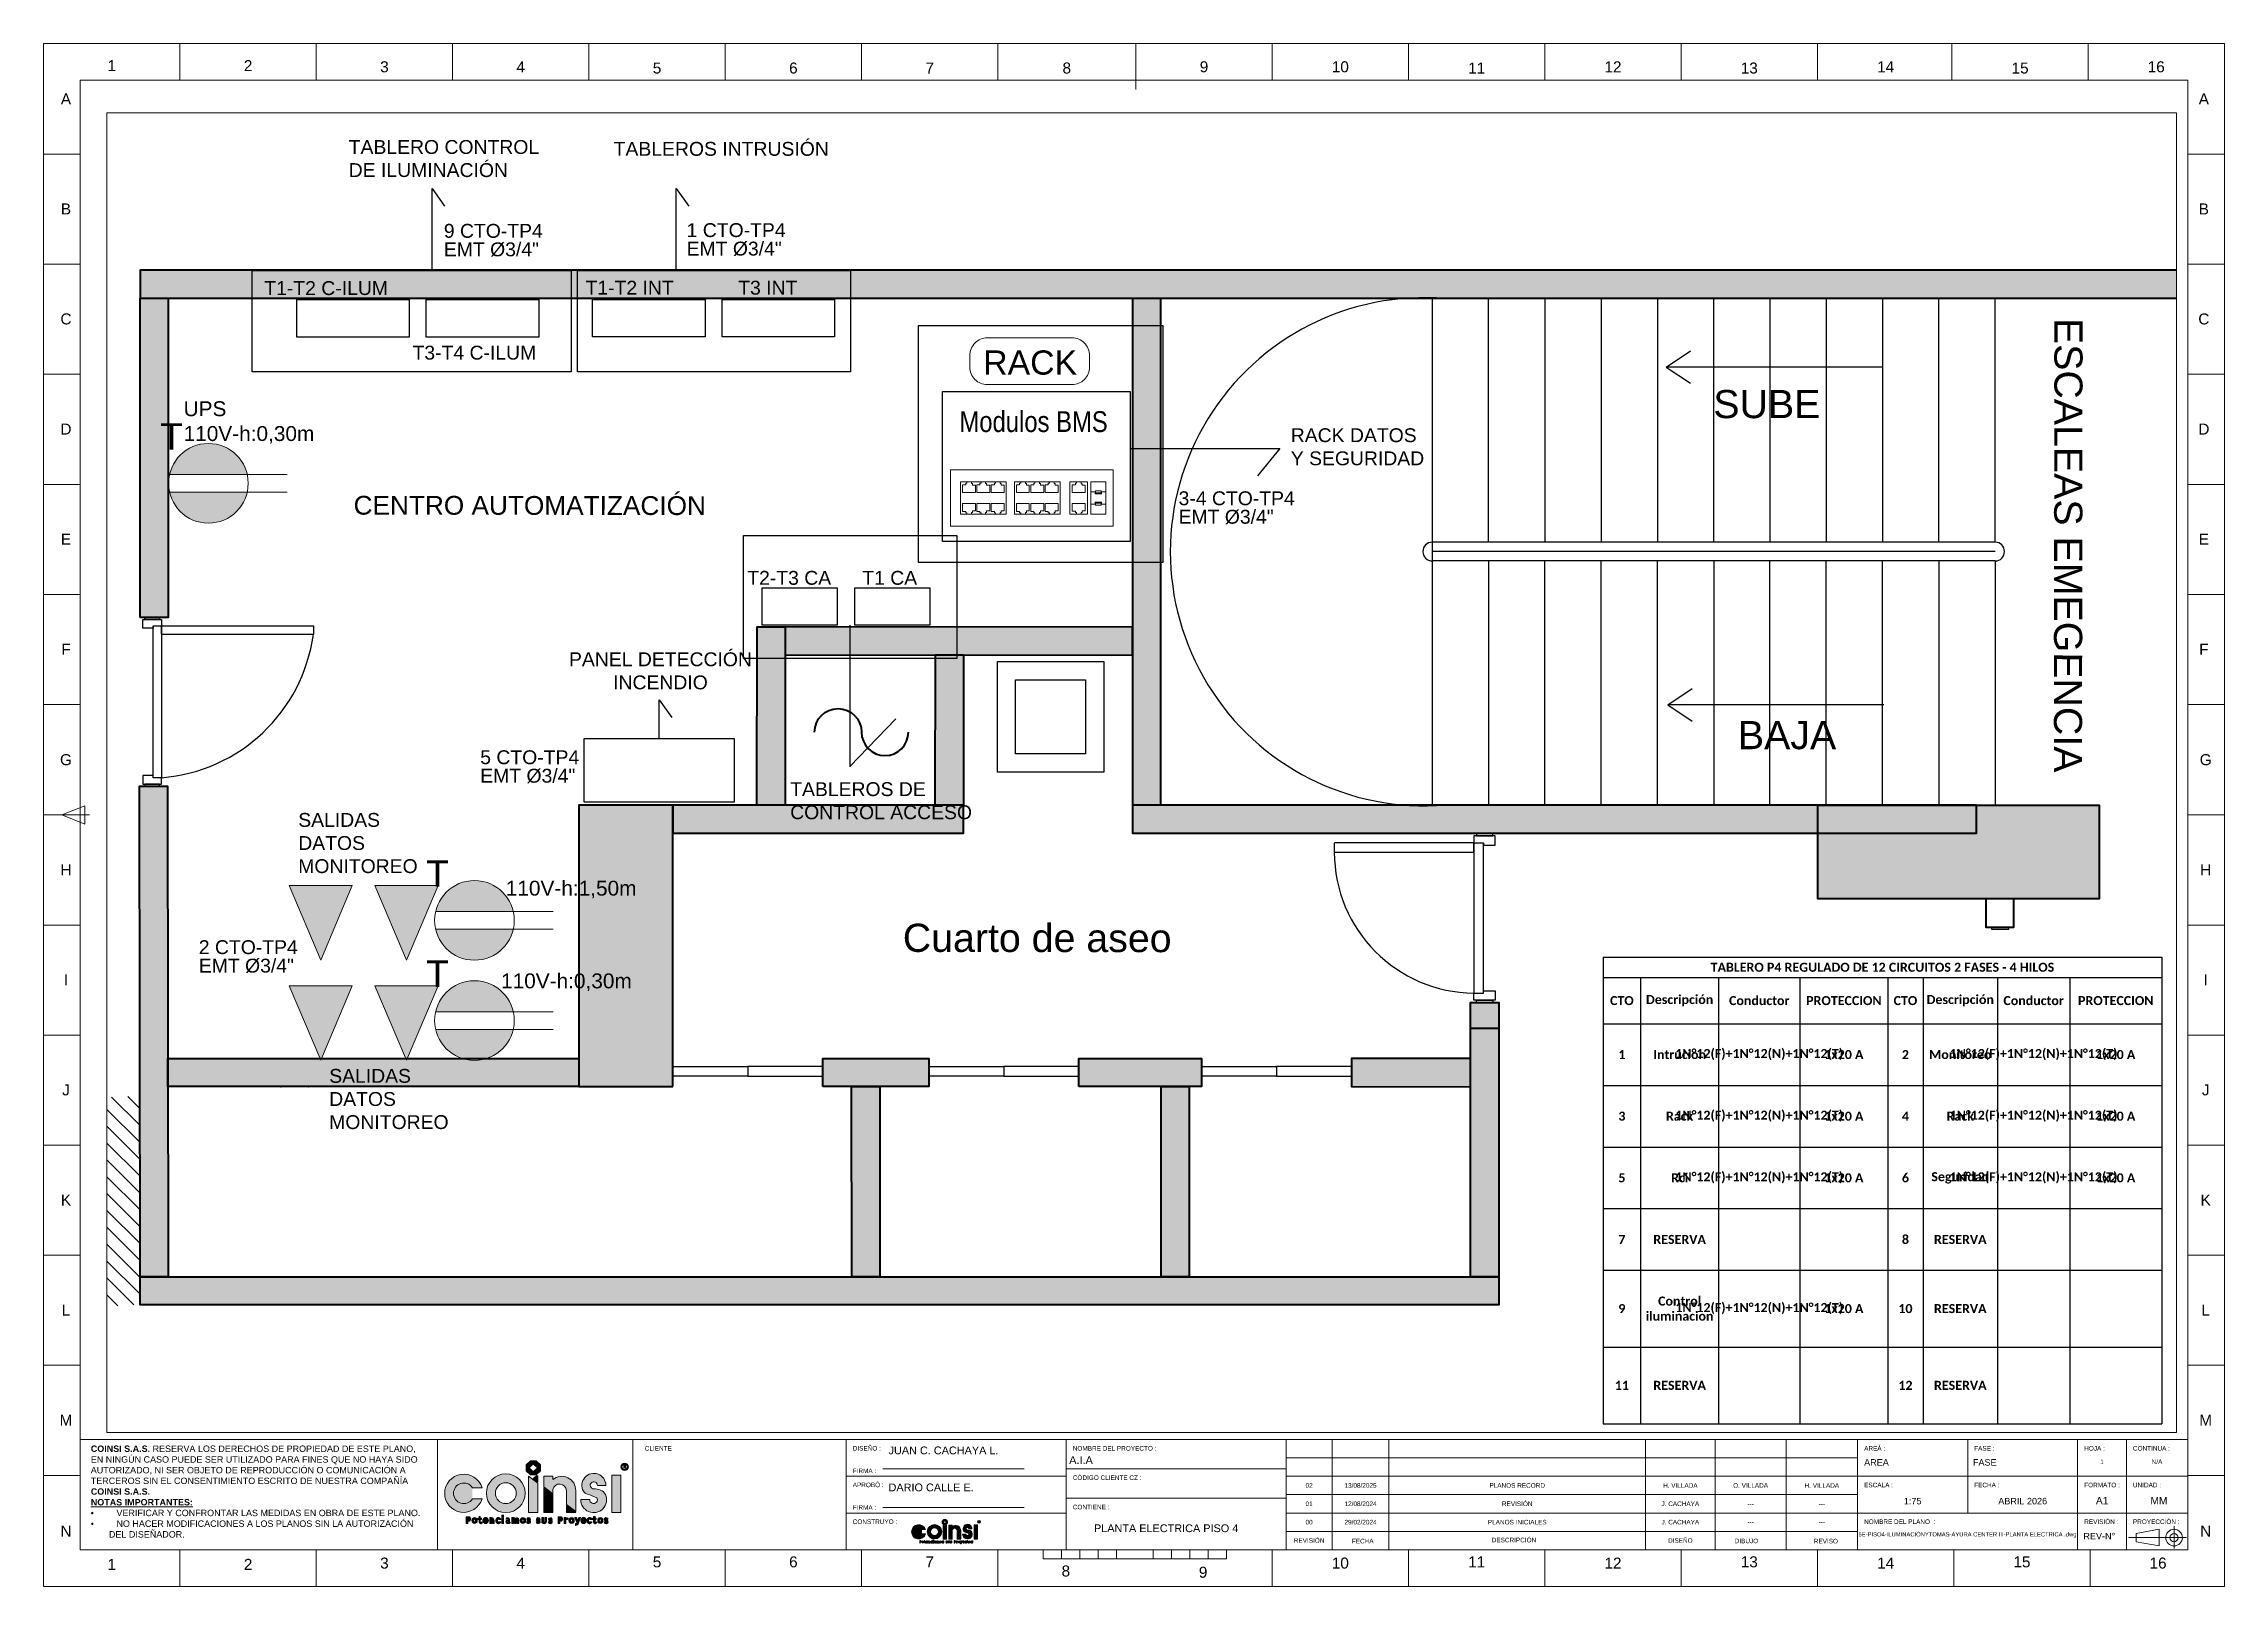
# Paper-space layout 'PLANTA ELECTRICA' of a CAD drawing. Header units: millimetres. Extents: x -541 to 452, y 214 to 916.
# The model-space entities are those that its viewports show. They can reach past a viewport. Long polylines and large blocks are cut down to what shows.
import ezdxf

# ---------------------------------------------------------------- set-up
doc = ezdxf.new("R2010")
doc.units = ezdxf.units.MM
doc.set_wipeout_variables(frame=1)
doc.linetypes.add('DASHDOT2', pattern=[0.5, 0.25, -0.125, 0, -0.125])
doc.linetypes.add('HIDDEN', pattern=[9.525, 6.35, -3.175])
for name, color, linetype, lineweight in [('-CN-GYD-CAJETIN-A0', 7, 'Continuous', 5), ('-CN-GYD-LOGO COINSI', 7, 'Continuous', 5), ('Estructura', 250, 'Continuous', 40), ('Muro', 250, 'Continuous', 40), ('RT-SCAC-D', 3, 'Continuous', 15), ('RT-SDIN -T', 6, 'FENCELINE2', 20), ('RT-SDIN-D', 6, 'Continuous', 15), ('TEXTOS', 250, 'Continuous', 20), ('Vidrio', 254, 'Continuous', 30)]:
    doc.layers.add(name, color=color, linetype=linetype, lineweight=lineweight)
for name, color, linetype in [('1amobla', 252, 'Continuous'), ('AMOBLAMIENTO', 253, 'Continuous'), ('AREA LOCALES', 161, 'Continuous'), ('DIO', 8, 'Continuous'), ('EJES APARA', 8, 'DASHDOT2'), ('GG_PISO 3', 8, 'Continuous'), ('HACHTCOLUMNA', 252, 'Continuous'), ('tallo', 8, 'Continuous')]:
    doc.layers.add(name, color=color, linetype=linetype)
doc.layers.add('DIM-25', color=7, linetype='Continuous', true_color=0xb5b5b5, plot=False)
for name, color, linetype, true_color in [('F-2', 7, 'Continuous', 0xc4c4c4), ('JCA_HATCH 254', 7, 'Continuous', 0xd1d1d1), ('MUEBLE', 7, 'Continuous', 0xcfcfcf)]:
    doc.layers.add(name, color=color, linetype=linetype, true_color=true_color)
doc.layers.add('RT-SCET-S', color=7, linetype='Continuous', lineweight=15, true_color=0x7070ff)
doc.styles.add('Annotative', font='arial.ttf')
doc.styles.add('ROMANS', font='arial.ttf')
doc.styles.get("Standard").update_dxf_attribs({"font": 'arial.ttf'})
doc.linetypes.add('FENCELINE2', pattern='A,6.35,-2.54,[132,ltypeshp.shx,S=2.54,R=0,X=-2.54,Y=0],-2.54,25.4', length=36.83)

psp = doc.layouts.new('PLANTA ELECTRICA')

# ---------------------------------------------------------------- texts
at = {"layer": '-CN-GYD-CAJETIN-A0', "char_height": 5.01, "attachment_point": 5, "style": 'Annotative'}
for s, insert in [('1', (-510.19, 906.26)), ('2', (-448.13, 906.26)), ('3', (-386.07, 905.7)), ('4', (-324.01, 905.7)), ('5', (-261.95, 905.14)), ('6', (-199.89, 905.14)), ('7', (-137.83, 905.14)), ('8', (-75.43, 905.14)), ('9', (-12.95, 905.7)), ('10', (49.11, 905.7)), ('11', (111.17, 905.14)), ('12', (173.23, 905.7)), ('13', (235.29, 905.14)), ('14', (297.35, 905.7)), ('15', (358.57, 905.14)), ('16', (420.55, 905.7)), ('A', (-531.04, 891.12)), ('A', (442.23, 891.12)), ('B', (-531.04, 841.03)), ('B', (442.23, 841.03)), ('C', (-531.04, 790.93)), ('C', (442.23, 790.93)), ('D', (-531.04, 740.83)), ('D', (442.23, 740.83)), ('E', (-531.04, 690.73)), ('E', (442.23, 690.73)), ('F', (-531.04, 640.63)), ('F', (442.23, 640.63)), ('G', (-531.04, 590.32)), ('G', (443.07, 590.32)), ('H', (-531.04, 540.22)), ('H', (443.07, 540.22)), ('I', (-531.04, 490.12)), ('I', (443.07, 490.12)), ('J', (-531.04, 440.02)), ('J', (443.07, 440.02)), ('K', (-531.04, 389.92)), ('K', (443.07, 389.92)), ('L', (-531.04, 339.82)), ('L', (443.07, 339.82)), ('M', (-531.04, 289.72)), ('M', (443.07, 289.72)), ('N', (-531.04, 239.21)), ('N', (443.07, 239.21)), ('1', (-510.19, 224.07)), ('2', (-448.13, 224.07)), ('3', (-386.07, 224.63)), ('4', (-324.01, 224.63)), ('5', (-261.95, 225.19)), ('6', (-199.89, 225.19)), ('7', (-137.83, 225.19)), ('8', (-75.85, 221.02)), ('9', (-13.37, 220.46)), ('10', (49.11, 224.63)), ('11', (111.17, 225.19)), ('12', (173.23, 224.63)), ('13', (235.29, 225.19)), ('14', (297.35, 224.63)), ('15', (359.41, 225.19)), ('16', (421.39, 224.63))]:
    psp.add_mtext(s, dxfattribs=dict(at, insert=insert))
at = {"layer": '-CN-GYD-CAJETIN-A0', "style": 'Annotative'}
for s, insert, char_height, width, attachment_point in [('\\pxi-2.82759,l2.82759;{\\fArial|b1|i0|c0|p34;COINSI S.A.S.} RESERVA LOS DERECHOS DE PROPIEDAD DE ESTE PLANO,\\PEN NINGÚN CASO PUEDE SER UTILIZADO PARA FINES QUE NO HAYA SIDO \\PAUTORIZADO, NI SER OBJETO DE REPRODUCCIÓN O COMUNICACIÓN A \\PTERCEROS SIN EL CONSENTIMIENTO ESCRITO DE NUESTRA COMPAÑÍA \\P{\\fArial|b1|i0|c0|p34;COINSI S.A.S.}\\P{\\fArial|b1|i0|c0|p34;\\LNOTAS IMPORTANTES:\\l   \\P\\pi-4.24138,l4.24138,t4.24138;{\\fSymbol|b0|i0|c2|p18;·^I}}VERIFICAR Y CONFRONTAR LAS MEDIDAS EN OBRA DE ESTE PLANO.\\P{\\fSymbol|b0|i0|c2|p18;·^I}NO HACER MODIFICACIONES A LOS PLANOS SIN LA AUTORIZACIÓN DEL DISEÑADOR.', (-519.74, 278.17), 2.92246, 153.4414, 1), ('DISEÑO :', (-172.87, 277.94), 2.087, 37.1641, 1), ('AREÁ :', (287.58, 277.94), 2.087, 37.1641, 1), ('CLIENTE ', (-267.54, 277.94), 2.087, 37.1641, 1), ('JUAN C. CACHAYA L.', (-156.56, 277.72), 3.5415, 55.7077, 1), ('A.I.A', (-74.3, 273.31), 3.542, 55.7077, 1), ('NOMBRE DEL PROYECTO :', (-72.68, 277.94), 2.0875, 56.698, 1), ('FASE :', (337.68, 277.94), 2.087, 37.1641, 1), ('HOJA :', (387.78, 277.94), 2.087, 18.7563, 1), ('\\pxqc;1', (395.87, 270.76), 2.087, 22.1714, 5), ('CONTINUA :', (409.95, 277.94), 2.087, 25.8996, 1), ('\\pxqc;N/A', (420.92, 270.76), 2.087, 27.9279, 5), ('APROBÓ :', (-172.87, 261.3), 2.087, 40.3846, 1), ('FIRMA :', (-172.87, 267.69), 2.087, 37.1641, 1), ('DARIO CALLE E.', (-156.56, 260.87), 3.5415, 40.3846, 1), ('CÓDIGO CLIENTE CZ :', (-72.68, 264.58), 2.0875, 56.698, 1), ('\\pxqc;02', (34.9, 259.98), 2.087, 20.7606, 5), ('\\pxqc;13/08/2025', (58.32, 259.98), 2.0875, 25.8393, 5), ('\\pxqc;PLANOS RECORD', (129.65, 259.98), 2.0875, 116.8195, 5), ('\\pxqc;H. VILLADA', (203.9, 259.98), 2.0875, 31.676, 5), ('\\pxqc;O. VILLADA', (235.9, 259.98), 2.0875, 32.3391, 5), ('\\pxqc;H. VILLADA', (268.33, 259.98), 2.0875, 32.5102, 5), ('ESCALA :', (287.58, 261.24), 2.087, 37.1641, 1), ('FECHA :', (337.68, 261.24), 2.087, 37.1641, 1), ('FORMATO :', (387.78, 261.24), 2.087, 24.7161, 1), ('UNIDAD :', (409.95, 261.24), 2.087, 25.8996, 1), ('FIRMA :', (-172.87, 250.99), 2.087, 37.1641, 1), ('CONTIENE :', (-72.68, 251.22), 2.087, 56.698, 1), ('\\pxqc;01', (34.9, 251.63), 2.087, 20.7606, 5), ('12/08/2024', (58.32, 251.63), 2.087, 25.8393, 5), ('\\pxqc;REVISIÓN', (129.65, 251.63), 2.0875, 116.8195, 5), ('\\pxqc;J. CACHAYA', (203.9, 251.63), 2.0875, 31.676, 5), ('\\pxqc;---', (235.9, 251.63), 2.087, 32.3391, 5), ('\\pxqc;---', (268.33, 251.63), 2.087, 32.5102, 5), ('\\pxqc;1:75', (309.66, 252.84), 2.951, 7.8888, 5), ('\\pxqc;ABRIL 2026', (359.76, 252.84), 2.9513, 50.0381, 5), ('A1', (393.08, 254.75), 3.34, 7.7873, 1), ('MM', (417.9, 254.75), 3.34, 26.5429, 1), ('CONSTRUYO :', (-172.87, 244.54), 2.0875, 37.1641, 1), ('PLANTA ELECTRICA PISO 4', (-63.04, 242.29), 3.5415, 69.8775, 1), ('\\pxqc;00', (34.9, 243.28), 2.087, 20.7606, 5), ('29/02/2024', (58.32, 243.28), 2.087, 25.8393, 5), ('\\pxqc;PLANOS INICIALES', (129.65, 243.28), 2.0875, 116.8195, 5), ('\\pxqc;J. CACHAYA', (203.9, 243.28), 2.0875, 31.676, 5), ('\\pxqc;---', (235.9, 243.28), 2.087, 32.3391, 5), ('\\pxqc;---', (268.33, 243.28), 2.087, 32.5102, 5), ('\\pxqc;5E-PISO4-ILUMINACIÓNYTOMAS-AYURA CENTER III-PLANTA ELECTRICA .dwg', (278.98, 238.68), 1.9, 111.3204, 1), ('NOMBRE DEL PLANO  :', (287.58, 244.54), 2.0875, 51.9481, 1), ('REVISIÓN :', (387.78, 244.54), 2.087, 24.7161, 1), ('PROYECCIÓN :', (409.95, 244.54), 2.0875, 30.991, 1), ('REVISIÓN', (34.9, 234.93), 2.087, 20.7606, 5), ('FECHA ', (54.38, 235.7), 2.087, 20.0453, 1), ('DESCRIPCIÓN  ', (118.03, 236.19), 2.0875, 20.0453, 1), ('DISEÑO', (203.9, 234.93), 2.087, 31.676, 5), ('DIBUJO ', (228.65, 235.78), 2.087, 20.0453, 1), ('REVISO ', (264.64, 235.7), 2.087, 20.0453, 1)]:
    psp.add_mtext(s, dxfattribs=dict(at, insert=insert, char_height=char_height, width=width, attachment_point=attachment_point))
for tag, p, s, height in [('AREA', (287.58, 269.02), 'ING.ELECTRICCA ', 2.9513), ('FASE', (337.1, 269.02), 'DETALLE', 2.951), ('REV-N°', (387.4, 235.47), '- -', 2.951)]:
    psp.add_attdef(tag, p, s, height=height, dxfattribs=at)

msp = doc.modelspace()

# ---------------------------------------------------------------- texts
at = {"color": 1, "linetype": 'Continuous', "char_height": 0.07939, "attachment_point": 1}
for s, insert in [('UPS 110V-h:0,30m', (170.957, 66.89, 0)), ('110V-h:1,50m', (172.674, 64.335, 0)), ('110V-h:0,30m', (172.649, 63.841))]:
    msp.add_mtext_dynamic_manual_height_columns(s, width=0.01005, gutter_width=0.397, heights=[0], dxfattribs=dict(at, insert=insert))
at = {"insert": (175.092, 66.837), "char_height": 0.11085, "attachment_point": 1}
msp.add_mtext_dynamic_manual_height_columns('{\\fArial Narrow|b0|i0|c0|p34;Modulos BMS}', width=7.01294, gutter_width=3.969, heights=[0], dxfattribs=at)
at = {"layer": 'DIO', "color": 5, "linetype": 'ByBlock', "insert": (176.858, 66.746), "char_height": 0.07388, "attachment_point": 1}
msp.add_mtext_dynamic_manual_height_columns('RACK DATOS Y SEGURIDAD', width=0.71265, gutter_width=12.5, heights=[0], dxfattribs=at)
at = {"layer": 'DIO', "color": 5, "linetype": 'ByBlock', "insert": (176.26, 66.41), "char_height": 0.07388, "width": 0.71265, "attachment_point": 1}
msp.add_mtext('\\A1;\\pxsm0.8;3-4 CTO-TP4\\PEMT Ø3/4"       ', dxfattribs=at)
at = {"layer": 'DIO', "color": 30, "linetype": 'ByBlock', "true_color": 0xf26722, "insert": (172.997, 65.552), "char_height": 0.07388, "attachment_point": 1}
msp.add_mtext_dynamic_manual_height_columns('\\pxqc;PANEL DETECCIÓN INCENDIO', width=1.00299, gutter_width=0.369, heights=[0], dxfattribs=at)
at = {"layer": 'DIO', "color": 30, "linetype": 'ByBlock', "true_color": 0xf26722, "insert": (172.538, 65.03), "char_height": 0.07388, "width": 1.00299, "attachment_point": 1}
msp.add_mtext('\\A1;\\pxsm0.8;5 CTO-TP4\\PEMT Ø3/4"       ', dxfattribs=at)
at = {"layer": 'EJES APARA', "color": 4, "linetype": 'ByBlock', "char_height": 0.07388, "attachment_point": 1}
for s, width, gutter_width, insert in [('TABLERO CONTROL \\PDE ILUMINACIÓN', 1.0121, 12.5, (171.837, 68.282)), ('T1-T2 C-ILUM', 0.86812, 0.369, (171.387, 67.53)), ('T3-T4 C-ILUM', 0.86812, 0.369, (172.177, 67.186))]:
    msp.add_mtext_dynamic_manual_height_columns(s, width=width, gutter_width=gutter_width, heights=[0], dxfattribs=dict(at, insert=insert))
at = {"layer": 'EJES APARA', "color": 1, "linetype": 'ByBlock', "attachment_point": 1}
for s, width, gutter_width, insert, char_height in [('TABLEROS INTRUSIÓN', 1.12279, 12.5, (173.249, 68.272), 0.07388), ('T1-T2 INT', 0.86812, 0.369, (173.099, 67.532), 0.0739), ('T3 INT', 0.86812, 0.369, (173.913, 67.532), 0.0739)]:
    msp.add_mtext_dynamic_manual_height_columns(s, width=width, gutter_width=gutter_width, heights=[0], dxfattribs=dict(at, insert=insert, char_height=char_height))
at = {"layer": 'EJES APARA', "color": 4, "linetype": 'ByBlock', "insert": (172.344, 67.835), "char_height": 0.07388, "width": 1.0121, "attachment_point": 1}
msp.add_mtext('\\A1;\\pxsm0.8;9 CTO-TP4\\PEMT Ø3/4"       ', dxfattribs=at)
at = {"layer": 'EJES APARA', "color": 1, "linetype": 'ByBlock', "insert": (173.638, 67.839), "char_height": 0.07388, "width": 0.52332, "attachment_point": 1}
msp.add_mtext('\\A1;\\pxsm0.8;1 CTO-TP4\\PEMT Ø3/4"       ', dxfattribs=at)
at = {"layer": 'EJES APARA', "color": 3, "linetype": 'ByBlock', "attachment_point": 1}
for s, width, gutter_width, insert, char_height in [('T2-T3 CA', 0.86812, 0.369, (173.961, 65.986), 0.0739), ('T1 CA', 0.86812, 0.369, (174.574, 65.986), 0.0739), ('TABLEROS DE CONTROL ACCESO', 1.12279, 12.5, (174.19, 64.86), 0.07388)]:
    msp.add_mtext_dynamic_manual_height_columns(s, width=width, gutter_width=gutter_width, heights=[0], dxfattribs=dict(at, insert=insert, char_height=char_height))
at = {"layer": 'GG_PISO 3', "char_height": 0.15, "attachment_point": 1, "rotation": 360}
for s, insert in [('SUBE', (179.11, 66.95)), ('BAJA', (179.241, 65.186))]:
    msp.add_mtext_dynamic_manual_height_columns(s, width=0.89145, gutter_width=5, heights=[0], dxfattribs=dict(at, insert=insert))
at = {"layer": 'tallo', "char_height": 0.07388, "attachment_point": 1}
for insert in [(171.568, 64.696), (171.733, 63.332)]:
    msp.add_mtext_dynamic_manual_height_columns('SALIDAS DATOS MONITOREO', width=0.71265, gutter_width=12.5, heights=[0], dxfattribs=dict(at, insert=insert))
at = {"layer": 'tallo', "insert": (171.038, 64.018), "char_height": 0.07388, "width": 0.71265, "attachment_point": 1}
msp.add_mtext('\\A1;\\pxsm0.8;2 CTO-TP4\\PEMT Ø3/4"       ', dxfattribs=at)
at = {"layer": 'TEXTOS'}
for s, rotation, p in [('ESCALEAS EMEGENCIA', 269.9331, (180.928, 67.334)), ('Cuarto de aseo', 359.9331, (174.79, 63.956))]:
    msp.add_text(s, height=0.15, rotation=rotation, dxfattribs=at).set_placement(p)
at = {"layer": 'TEXTOS', "insert": (171.863, 66.386), "char_height": 0.1, "width": 2.10747, "attachment_point": 1, "rotation": 359.9331}
msp.add_mtext('CENTRO AUTOMATIZACIÓN', dxfattribs=at)

# ---------------------------------------------------------------- blocks, each defined once
blk = doc.blocks.new('LOGO COINSI')
at = {"layer": '-CN-GYD-LOGO COINSI'}
h = blk.add_hatch(color=256, dxfattribs=at)
h.set_gradient(color1=(128, 128, 128), color2=(128, 128, 128), tint=1)
h.paths.add_polyline_path([(1.5, -3.6), (3.6, -1.5), (3.6, 1.5), (1.5, 3.6), (-1.5, 3.6), (-3.6, 1.5), (-3.6, -1.5), (-1.5, -3.6)])
h.paths.add_polyline_path([(0, -2.1), (-2.1, 0), (0, 2.1), (2.1, 0)], flags=16)
h = blk.add_hatch(color=256, dxfattribs=at)
h.set_gradient(color1=(128, 128, 128), color2=(128, 128, 128), tint=1)
h.paths.add_polyline_path([(44.6, 0.5, 1), (48.4, 0.5, 1)])
h.paths.add_polyline_path([(47.9, 0.5, -1), (45.1, 0.5, -1)], flags=16)
h.paths.add_polyline_path([(46, 1.3), (46.3, 1.3), (46.6, 1.3, -0.960877), (46.7, 0.5), (47.3, -0.1), (46.9, -0.1), (46.3, 0.5), (46.3, -0.1), (46, -0.1)], flags=0)
h.paths.add_polyline_path([(46.3, 1.1), (46.6, 1.1, -1.000041), (46.7, 0.7), (46.3, 0.7)], flags=0)
h = blk.add_hatch(color=256, dxfattribs=at)
h.set_gradient(color1=(128, 128, 128), color2=(128, 128, 128), tint=1)
edge = h.paths.add_edge_path()
edge.add_line((-31, -10.1), (-26.1, -10.1))
edge.add_arc((-35.5, -12.9), 9.84, 17.0485, 342.9515)
edge.add_line((-26.1, -15.8), (-31, -15.8))
edge.add_arc((-35.5, -12.9), 5.3, 32.9761, 327.0239, ccw=False)
h = blk.add_hatch(color=256, dxfattribs=at)
h.set_gradient(color1=(128, 128, 128), color2=(128, 128, 128), tint=1)
h.paths.add_polyline_path([(-23.8, -12.9, 1), (-4.2, -12.9, 1)])
h.paths.add_polyline_path([(-8.7, -12.9, -1), (-19.3, -12.9, -1)], flags=16)
at = {"layer": '-CN-GYD-LOGO COINSI', "true_color": 0xf4d24e}
h = blk.add_hatch(color=53, dxfattribs=at)
h.set_gradient(color1=(248, 153, 30), color2=(248, 153, 30), tint=1)
h.paths.add_polyline_path([(-2.4, -4.2), (2.3, -7.8), (2.3, -22.8), (-2.4, -22.8)])
h = blk.add_hatch(color=53, dxfattribs=at)
h.set_gradient(color1=(248, 153, 30), color2=(248, 153, 30), tint=1)
h.paths.add_polyline_path([(2.3, -4), (1.6, -4), (-0.1, -5.4), (2.3, -7.2)])
at = {"layer": '-CN-GYD-LOGO COINSI'}
h = blk.add_hatch(color=256, dxfattribs=at)
h.set_gradient(color1=(128, 128, 128), color2=(128, 128, 128), tint=1)
h.paths.add_polyline_path([(9.9, -6), (9.9, -4.2), (5.3, -4.2), (5.3, -9.6), (9.9, -13.2), (9.9, -11, -0.872813), (16.9, -11.6), (16.9, -18.6), (21.6, -22.2), (21.6, -11.6, 0.647159)])
at = {"layer": '-CN-GYD-LOGO COINSI', "true_color": 0xf4d24e}
h = blk.add_hatch(color=53, dxfattribs=at)
h.set_gradient(color1=(248, 153, 30), color2=(248, 153, 30), tint=1)
h.paths.add_polyline_path([(5.3, -10.2), (9.9, -13.8), (9.9, -22.8), (5.3, -22.8)])
at = {"layer": '-CN-GYD-LOGO COINSI'}
h = blk.add_hatch(color=256, dxfattribs=at)
h.set_gradient(color1=(128, 128, 128), color2=(128, 128, 128), tint=1)
h.paths.add_polyline_path([(25.5, -11.9, 0.15722), (27.6, -13.4, -0.028285), (32.3, -15.2, -1.367151), (28.7, -16.1), (24.1, -16.1, 1.227605), (36.8, -13.6, 0.268229), (31.1, -10.7, -2.852099), (32.6, -9), (36.9, -9, 1.307532)])
h = blk.add_hatch(color=256, dxfattribs=at)
h.set_gradient(color1=(128, 128, 128), color2=(128, 128, 128), tint=1)
h.paths.add_polyline_path([(44.5, -3.7), (39.9, -3.7), (39.9, -22.8), (44.5, -22.8)])
at = {"layer": '-CN-GYD-LOGO COINSI', "true_color": 0xf4d24e}
h = blk.add_hatch(color=53, dxfattribs=at)
h.set_gradient(color1=(248, 153, 30), color2=(248, 153, 30), tint=1)
h.paths.add_polyline_path([(16.9, -19.2), (21.6, -22.8), (16.9, -22.8)])
at = {"layer": '-CN-GYD-LOGO COINSI'}
h = blk.add_hatch(color=256, dxfattribs=at)
h.set_gradient(color1=(128, 128, 128), color2=(128, 128, 128), tint=1)
h.paths.add_polyline_path([(-33.3, -27.2), (-33, -27.2, 1), (-33, -24.9), (-34.1, -24.9), (-34.1, -28.4), (-33.3, -28.4)])
h.paths.add_polyline_path([(-33.3, -26.4), (-33.3, -25.6), (-33, -25.6, -1), (-33, -26.4)], flags=16)
h = blk.add_hatch(color=256, dxfattribs=at)
h.set_gradient(color1=(128, 128, 128), color2=(128, 128, 128), tint=1)
edge = h.paths.add_edge_path()
edge.add_ellipse((-29.9, -26.8), major_axis=(0, 1.55), ratio=0.869732, start_angle=0, end_angle=360)
edge = h.paths.add_edge_path(flags=16)
edge.add_spline(control_points=[(-29.9, -26.1), (-29.9, -26.1), (-30, -26.1), (-30.2, -26.2), (-30.2, -26.3), (-30.4, -26.5), (-30.4, -26.6), (-30.4, -26.9), (-30.4, -27), (-30.3, -27.3), (-30.3, -27.4), (-30.1, -27.5), (-30.1, -27.6), (-29.9, -27.6), (-29.9, -27.6), (-29.7, -27.6), (-29.6, -27.5), (-29.5, -27.4), (-29.4, -27.3), (-29.3, -27.1), (-29.3, -26.9), (-29.3, -26.6), (-29.4, -26.5), (-29.5, -26.3), (-29.6, -26.2), (-29.7, -26.1), (-29.8, -26.1), (-29.9, -26.1), (-29.9, -26.1), (-29.9, -26.1)], knot_values=[0, 0, 0, 0, 0.478588, 0.478588, 0.957176, 0.957176, 1.435763, 1.435763, 1.914351, 1.914351, 2.392939, 2.392939, 2.871527, 2.871527, 3.350114, 3.350114, 3.828702, 3.828702, 4.30729, 4.30729, 4.785878, 4.785878, 5.264465, 5.264465, 5.743053, 5.743053, 6.221641, 6.221641, 6.283185, 6.283185, 6.283185, 6.283185], degree=3, periodic=0)
h = blk.add_hatch(color=256, dxfattribs=at)
h.set_gradient(color1=(128, 128, 128), color2=(128, 128, 128), tint=1)
edge = h.paths.add_edge_path()
edge.add_line((-27.6, -26.3), (-28.2, -26.3))
edge.add_line((-28.2, -26.3), (-28.2, -25.6))
edge.add_line((-28.2, -25.6), (-27.6, -25.6))
edge.add_line((-27.6, -25.6), (-27.6, -24.7))
edge.add_line((-27.6, -24.7), (-27, -24.7))
edge.add_line((-27, -24.7), (-27, -25.6))
edge.add_line((-27, -25.6), (-26.4, -25.6))
edge.add_line((-26.4, -25.6), (-26.4, -26.3))
edge.add_line((-26.4, -26.3), (-27, -26.3))
edge.add_line((-27, -26.3), (-27, -27.6))
edge.add_arc((-26.8, -27.5), 0.2, 192.4568, 356.7326)
edge.add_line((-26.6, -27.6), (-25.9, -27.6))
edge.add_arc((-26.8, -27.5), 0.838, 182.8161, 359.3518, ccw=False)
edge.add_line((-27.6, -27.6), (-27.6, -26.3))
h = blk.add_hatch(color=256, dxfattribs=at)
h.set_gradient(color1=(128, 128, 128), color2=(128, 128, 128), tint=1)
edge = h.paths.add_edge_path()
edge.add_spline(control_points=[(-22.9, -27.1), (-22.8, -26.2), (-23.2, -25.5), (-24, -25.3), (-24.7, -25.1), (-25.4, -25.6), (-25.6, -26.4), (-25.8, -27.3), (-25.4, -28), (-24.7, -28.3), (-24, -28.6), (-23.3, -28.2), (-23, -27.4)], knot_values=[0, 0, 0, 0, 1.514313, 1.514313, 1.514313, 3.028625, 3.028625, 3.028625, 4.542938, 4.542938, 4.542938, 6.057251, 6.057251, 6.057251, 6.057251], weights=[1, 0.817861, 0.817861, 1, 0.817861, 0.817861, 1, 0.817861, 0.817861, 1, 0.817861, 0.817861, 1], degree=3, periodic=0)
edge.add_spline(control_points=[(-23, -27.4), (-23.3, -27.4), (-23.6, -27.4), (-23.9, -27.4)], knot_values=[9.126652, 9.126652, 9.126652, 9.126652, 10.126652, 10.126652, 10.126652, 10.126652], weights=[1, 1, 1, 1], degree=3, periodic=0)
edge.add_spline(control_points=[(-23.9, -27.4), (-23.9, -27.4), (-23.9, -27.5), (-24, -27.5), (-24.1, -27.6), (-24.2, -27.6), (-24.3, -27.6), (-24.4, -27.6), (-24.5, -27.5), (-24.7, -27.4), (-24.7, -27.3), (-24.8, -27.1), (-24.8, -27.1), (-24.8, -27.1)], knot_values=[7.057251, 7.057251, 7.057251, 7.057251, 7.15134, 7.15134, 7.629928, 7.629928, 8.108516, 8.108516, 8.587103, 8.587103, 9.065691, 9.065691, 9.126652, 9.126652, 9.126652, 9.126652], weights=[1, 1, 1, 1, 1, 1, 1, 1, 1, 1, 1, 1, 1, 1], degree=3, periodic=0)
edge.add_spline(control_points=[(-24.8, -27.1), (-24.2, -27.1), (-23.5, -27.1), (-22.9, -27.1)], knot_values=[6.057251, 6.057251, 6.057251, 6.057251, 7.057251, 7.057251, 7.057251, 7.057251], weights=[1, 1, 1, 1], degree=3, periodic=0)
edge = h.paths.add_edge_path(flags=16)
edge.add_spline(control_points=[(-23.8, -26.5), (-23.8, -26.5), (-23.8, -26.4), (-23.9, -26.3), (-23.9, -26.2), (-24.1, -26.1), (-24.2, -26.1), (-24.2, -26.1), (-24.3, -26.1), (-24.3, -26.1), (-24.3, -26.1), (-24.4, -26.1), (-24.5, -26.2), (-24.6, -26.3), (-24.7, -26.4), (-24.7, -26.5), (-24.7, -26.5), (-24.4, -26.5), (-24.1, -26.5), (-23.8, -26.5)], knot_values=[0, 0, 0, 0, 0.11886, 0.11886, 0.597448, 0.597448, 1.076035, 1.076035, 1.13758, 1.13758, 1.13758, 1.616168, 1.616168, 2.094755, 2.094755, 2.275045, 2.275045, 2.275045, 3.275045, 3.275045, 3.275045, 3.275045], weights=[1, 1, 1, 1, 1, 1, 1, 1, 1, 1, 1, 1, 1, 1, 1, 1, 1, 1, 1, 1], degree=3, periodic=0)
h = blk.add_hatch(color=256, dxfattribs=at)
h.set_gradient(color1=(128, 128, 128), color2=(128, 128, 128), tint=1)
edge = h.paths.add_edge_path()
edge.add_line((-20, -28.4), (-20, -26.6))
edge.add_arc((-21.1, -26.6), 1.1, 360, 435.9683)
edge.add_line((-20.8, -25.5), (-21.3, -25.5))
edge.add_line((-21.3, -25.5), (-21.3, -25.3))
edge.add_line((-21.3, -25.3), (-22.2, -25.3))
edge.add_line((-22.2, -25.3), (-22.2, -28.4))
edge.add_line((-22.2, -28.4), (-21.3, -28.4))
edge.add_line((-21.3, -28.4), (-21.3, -26.6))
edge.add_arc((-21.1, -26.6), 0.266, 0, 180, ccw=False)
edge.add_line((-20.8, -26.6), (-20.8, -28.4))
edge.add_line((-20.8, -28.4), (-20, -28.4))
h = blk.add_hatch(color=256, dxfattribs=at)
h.set_gradient(color1=(128, 128, 128), color2=(128, 128, 128), tint=1)
edge = h.paths.add_edge_path()
edge.add_spline(control_points=[(-16.5, -27.4), (-16.7, -28.1), (-17.3, -28.5), (-18, -28.4), (-18.6, -28.2), (-19.1, -27.7), (-19.1, -26.9), (-19.1, -26.1), (-18.7, -25.5), (-18, -25.3), (-17.4, -25.2), (-16.8, -25.5), (-16.5, -26.3), (-16.8, -26.3), (-17.1, -26.3), (-17.4, -26.3), (-17.4, -26.2), (-17.5, -26.2), (-17.6, -26.1), (-17.6, -26.1), (-17.7, -26.1), (-17.7, -26.1), (-17.7, -26.1), (-17.8, -26.1), (-17.9, -26.1), (-18, -26.2), (-18.1, -26.3), (-18.2, -26.5), (-18.3, -26.6), (-18.3, -26.9), (-18.3, -27), (-18.2, -27.3), (-18.1, -27.4), (-18, -27.5), (-17.9, -27.6), (-17.8, -27.6), (-17.7, -27.6), (-17.6, -27.6), (-17.5, -27.5), (-17.4, -27.4), (-17.4, -27.4), (-17.4, -27.4), (-17.1, -27.4), (-16.8, -27.4), (-16.5, -27.4)], knot_values=[0, 0, 0, 0, 1.382573, 1.382573, 1.382573, 2.765147, 2.765147, 2.765147, 4.14772, 4.14772, 4.14772, 5.530294, 5.530294, 5.530294, 6.530294, 6.530294, 6.530294, 6.724306, 6.724306, 7.202893, 7.202893, 7.264438, 7.264438, 7.264438, 7.743025, 7.743025, 8.221613, 8.221613, 8.700201, 8.700201, 9.178789, 9.178789, 9.657377, 9.657377, 10.135964, 10.135964, 10.614552, 10.614552, 11.09314, 11.09314, 11.245726, 11.245726, 11.245726, 12.245726, 12.245726, 12.245726, 12.245726], weights=[1, 0.846951, 0.846951, 1, 0.846951, 0.846951, 1, 0.846951, 0.846951, 1, 0.846951, 0.846951, 1, 1, 1, 1, 1, 1, 1, 1, 1, 1, 1, 1, 1, 1, 1, 1, 1, 1, 1, 1, 1, 1, 1, 1, 1, 1, 1, 1, 1, 1, 1, 1, 1], degree=3, periodic=0)
h = blk.add_hatch(color=256, dxfattribs=at)
h.set_gradient(color1=(128, 128, 128), color2=(128, 128, 128), tint=1)
h.paths.add_polyline_path([(-16.1, -25), (-15.1, -25), (-15.1, -24.1), (-16.1, -24.1)])
h = blk.add_hatch(color=256, dxfattribs=at)
h.set_gradient(color1=(128, 128, 128), color2=(128, 128, 128), tint=1)
h.paths.add_polyline_path([(-16.1, -28.4), (-15.1, -28.4), (-15.1, -25.3), (-16.1, -25.3)])
h = blk.add_hatch(color=256, dxfattribs=at)
h.set_gradient(color1=(128, 128, 128), color2=(128, 128, 128), tint=1)
h.paths.add_polyline_path([(-11.8, -27.8, -0.352369), (-12.1, -27.5), (-12.1, -26.3, 0.900848), (-14, -26.1), (-13.4, -26.1, -0.770996), (-12.7, -26.3), (-12.7, -26.6, 1.957984), (-12.4, -28.1, 0.157661), (-11.9, -28.3)])
h.paths.add_polyline_path([(-12.7, -27.5, -1), (-13.5, -27.5, -1)], flags=16)
h = blk.add_hatch(color=256, dxfattribs=at)
h.set_gradient(color1=(128, 128, 128), color2=(128, 128, 128), tint=1)
h.paths.add_polyline_path([(-7.4, -26.2, 0.292399), (-8, -25.5), (-8.7, -25.5, 0.438959), (-9.2, -26.1, 0.531657), (-9.7, -25.5), (-10.1, -25.5), (-10.1, -25.3), (-10.9, -25.3), (-10.9, -28.4), (-10.1, -28.4), (-10.1, -26.6, -1), (-9.6, -26.6), (-9.6, -28.4), (-8.7, -28.4), (-8.7, -26.6, -1.000553), (-8.2, -26.6), (-8.2, -28.4), (-7.4, -28.4)])
h = blk.add_hatch(color=256, dxfattribs=at)
h.set_gradient(color1=(128, 128, 128), color2=(128, 128, 128), tint=1)
edge = h.paths.add_edge_path()
edge.add_ellipse((-5.3, -26.8), major_axis=(0, 1.55), ratio=0.869732, start_angle=0, end_angle=360)
edge = h.paths.add_edge_path(flags=16)
edge.add_spline(control_points=[(-5.3, -26.1), (-5.4, -26.1), (-5.4, -26.1), (-5.6, -26.2), (-5.7, -26.3), (-5.8, -26.5), (-5.8, -26.6), (-5.9, -26.9), (-5.8, -27), (-5.8, -27.3), (-5.7, -27.4), (-5.6, -27.5), (-5.5, -27.6), (-5.3, -27.6), (-5.3, -27.6), (-5.1, -27.6), (-5.1, -27.5), (-4.9, -27.4), (-4.9, -27.3), (-4.8, -27.1), (-4.7, -26.9), (-4.8, -26.6), (-4.8, -26.5), (-4.9, -26.3), (-5, -26.2), (-5.1, -26.1), (-5.2, -26.1), (-5.3, -26.1), (-5.3, -26.1), (-5.3, -26.1)], knot_values=[0, 0, 0, 0, 0.478588, 0.478588, 0.957176, 0.957176, 1.435763, 1.435763, 1.914351, 1.914351, 2.392939, 2.392939, 2.871527, 2.871527, 3.350114, 3.350114, 3.828702, 3.828702, 4.30729, 4.30729, 4.785878, 4.785878, 5.264465, 5.264465, 5.743053, 5.743053, 6.221641, 6.221641, 6.283185, 6.283185, 6.283185, 6.283185], degree=3, periodic=0)
h = blk.add_hatch(color=256, dxfattribs=at)
h.set_gradient(color1=(128, 128, 128), color2=(128, 128, 128), tint=1)
h.paths.add_polyline_path([(-2.7, -27.4), (-3.4, -27.4, 1.227605), (-1.5, -27, 0.268229), (-2.3, -26.5, -2.852099), (-2.1, -26.3), (-1.4, -26.3, 1.307532), (-3.2, -26.7, 0.15722), (-2.9, -27, -0.01671), (-2.5, -27.1, -3.062087)])
h = blk.add_hatch(color=256, dxfattribs=at)
h.set_gradient(color1=(128, 128, 128), color2=(128, 128, 128), tint=1)
h.paths.add_polyline_path([(3.4, -27, 0.268229), (2.6, -26.5, -2.852099), (2.8, -26.3), (3.5, -26.3, 1.307532), (1.7, -26.7, 0.15722), (2, -27, -0.01671), (2.4, -27.1, -3.062087), (2.2, -27.4), (1.5, -27.4, 1.227605)])
h = blk.add_hatch(color=256, dxfattribs=at)
h.set_gradient(color1=(128, 128, 128), color2=(128, 128, 128), tint=1)
h.paths.add_polyline_path([(6.7, -27.1), (6.7, -25.3), (5.9, -25.3), (5.9, -27.2, -1), (5.1, -27.2), (5.1, -25.3), (4.3, -25.3), (4.3, -27.3, 1.000746)])
h = blk.add_hatch(color=256, dxfattribs=at)
h.set_gradient(color1=(128, 128, 128), color2=(128, 128, 128), tint=1)
h.paths.add_polyline_path([(9.6, -27, 0.268229), (8.7, -26.5, -2.852099), (9, -26.3), (9.6, -26.3, 1.307532), (7.9, -26.7, 0.15722), (8.2, -27, -0.01671), (8.6, -27.1, -3.062087), (8.4, -27.4), (7.6, -27.4, 1.227605)])
h = blk.add_hatch(color=256, dxfattribs=at)
h.set_gradient(color1=(128, 128, 128), color2=(128, 128, 128), tint=1)
h.paths.add_polyline_path([(13.5, -27.2), (13.8, -27.2, 1), (13.8, -24.9), (12.7, -24.9), (12.7, -28.4), (13.5, -28.4)])
h.paths.add_polyline_path([(13.5, -26.4), (13.5, -25.6), (13.8, -25.6, -1), (13.8, -26.4)], flags=16)
h = blk.add_hatch(color=256, dxfattribs=at)
h.set_gradient(color1=(128, 128, 128), color2=(128, 128, 128), tint=1)
h.paths.add_polyline_path([(15.7, -28.4), (16.6, -28.4), (16.6, -26.6, -0.414214), (16.8, -26.3), (17.4, -26.3, 1), (17.4, -25.5), (16.6, -25.5), (16.6, -25.3), (15.7, -25.3)])
h = blk.add_hatch(color=256, dxfattribs=at)
h.set_gradient(color1=(128, 128, 128), color2=(128, 128, 128), tint=1)
edge = h.paths.add_edge_path()
edge.add_ellipse((19.5, -26.8), major_axis=(0, 1.55), ratio=0.869732, start_angle=0, end_angle=360)
edge = h.paths.add_edge_path(flags=16)
edge.add_spline(control_points=[(19.5, -26.1), (19.4, -26.1), (19.3, -26.1), (19.2, -26.2), (19.1, -26.3), (19, -26.5), (18.9, -26.6), (18.9, -26.9), (18.9, -27), (19, -27.3), (19.1, -27.4), (19.2, -27.5), (19.3, -27.6), (19.4, -27.6), (19.5, -27.6), (19.6, -27.6), (19.7, -27.5), (19.9, -27.4), (19.9, -27.3), (20, -27.1), (20, -26.9), (20, -26.6), (20, -26.5), (19.9, -26.3), (19.8, -26.2), (19.6, -26.1), (19.6, -26.1), (19.5, -26.1), (19.5, -26.1), (19.5, -26.1)], knot_values=[0, 0, 0, 0, 0.478588, 0.478588, 0.957176, 0.957176, 1.435763, 1.435763, 1.914351, 1.914351, 2.392939, 2.392939, 2.871527, 2.871527, 3.350114, 3.350114, 3.828702, 3.828702, 4.30729, 4.30729, 4.785878, 4.785878, 5.264465, 5.264465, 5.743053, 5.743053, 6.221641, 6.221641, 6.283185, 6.283185, 6.283185, 6.283185], degree=3, periodic=0)
h = blk.add_hatch(color=256, dxfattribs=at)
h.set_gradient(color1=(128, 128, 128), color2=(128, 128, 128), tint=1)
h.paths.add_polyline_path([(22.6, -26.8), (22, -25.3), (21.2, -25.3), (22.2, -28, -0.286978), (21.5, -28.4), (21.4, -28.4), (21.4, -29.3, 0.322138), (22.8, -28.6), (24, -25.3), (23.2, -25.3)])
h = blk.add_hatch(color=256, dxfattribs=at)
h.set_gradient(color1=(128, 128, 128), color2=(128, 128, 128), tint=1)
edge = h.paths.add_edge_path()
edge.add_spline(control_points=[(26.9, -27.1), (27, -26.2), (26.6, -25.5), (25.8, -25.3), (25.1, -25.1), (24.5, -25.6), (24.3, -26.4), (24.1, -27.3), (24.4, -28), (25.1, -28.3), (25.9, -28.6), (26.5, -28.2), (26.8, -27.4)], knot_values=[0, 0, 0, 0, 1.514313, 1.514313, 1.514313, 3.028625, 3.028625, 3.028625, 4.542938, 4.542938, 4.542938, 6.057251, 6.057251, 6.057251, 6.057251], weights=[1, 0.817861, 0.817861, 1, 0.817861, 0.817861, 1, 0.817861, 0.817861, 1, 0.817861, 0.817861, 1], degree=3, periodic=0)
edge.add_spline(control_points=[(26.8, -27.4), (26.5, -27.4), (26.2, -27.4), (25.9, -27.4)], knot_values=[9.126652, 9.126652, 9.126652, 9.126652, 10.126652, 10.126652, 10.126652, 10.126652], weights=[1, 1, 1, 1], degree=3, periodic=0)
edge.add_spline(control_points=[(25.9, -27.4), (25.9, -27.4), (25.9, -27.5), (25.8, -27.5), (25.7, -27.6), (25.6, -27.6), (25.5, -27.6), (25.4, -27.6), (25.3, -27.5), (25.2, -27.4), (25.1, -27.3), (25.1, -27.1), (25.1, -27.1), (25, -27.1)], knot_values=[7.057251, 7.057251, 7.057251, 7.057251, 7.15134, 7.15134, 7.629928, 7.629928, 8.108516, 8.108516, 8.587103, 8.587103, 9.065691, 9.065691, 9.126652, 9.126652, 9.126652, 9.126652], weights=[1, 1, 1, 1, 1, 1, 1, 1, 1, 1, 1, 1, 1, 1], degree=3, periodic=0)
edge.add_spline(control_points=[(25, -27.1), (25.7, -27.1), (26.3, -27.1), (26.9, -27.1)], knot_values=[6.057251, 6.057251, 6.057251, 6.057251, 7.057251, 7.057251, 7.057251, 7.057251], weights=[1, 1, 1, 1], degree=3, periodic=0)
edge = h.paths.add_edge_path(flags=16)
edge.add_spline(control_points=[(26.1, -26.5), (26, -26.5), (26, -26.4), (26, -26.3), (25.9, -26.2), (25.7, -26.1), (25.7, -26.1), (25.6, -26.1), (25.6, -26.1), (25.6, -26.1), (25.5, -26.1), (25.4, -26.1), (25.3, -26.2), (25.2, -26.3), (25.1, -26.4), (25.1, -26.5), (25.1, -26.5), (25.4, -26.5), (25.7, -26.5), (26.1, -26.5)], knot_values=[0, 0, 0, 0, 0.11886, 0.11886, 0.597448, 0.597448, 1.076035, 1.076035, 1.13758, 1.13758, 1.13758, 1.616168, 1.616168, 2.094755, 2.094755, 2.275045, 2.275045, 2.275045, 3.275045, 3.275045, 3.275045, 3.275045], weights=[1, 1, 1, 1, 1, 1, 1, 1, 1, 1, 1, 1, 1, 1, 1, 1, 1, 1, 1, 1], degree=3, periodic=0)
h = blk.add_hatch(color=256, dxfattribs=at)
h.set_gradient(color1=(128, 128, 128), color2=(128, 128, 128), tint=1)
edge = h.paths.add_edge_path()
edge.add_spline(control_points=[(29, -26.3), (29.3, -26.3), (29.6, -26.3), (29.9, -26.3)], knot_values=[5.530294, 5.530294, 5.530294, 5.530294, 6.530294, 6.530294, 6.530294, 6.530294], weights=[1, 1, 1, 1], degree=3, periodic=0)
edge.add_spline(control_points=[(29.9, -26.3), (29.6, -25.5), (29, -25.2), (28.4, -25.3), (27.7, -25.5), (27.3, -26.1), (27.3, -26.9), (27.3, -27.7), (27.7, -28.2), (28.4, -28.4), (29.1, -28.5), (29.7, -28.1), (29.9, -27.4)], knot_values=[0, 0, 0, 0, 1.382573, 1.382573, 1.382573, 2.765147, 2.765147, 2.765147, 4.14772, 4.14772, 4.14772, 5.530294, 5.530294, 5.530294, 5.530294], weights=[1, 0.846951, 0.846951, 1, 0.846951, 0.846951, 1, 0.846951, 0.846951, 1, 0.846951, 0.846951, 1], degree=3, periodic=0)
edge.add_spline(control_points=[(29.9, -27.4), (29.6, -27.4), (29.3, -27.4), (29, -27.4)], knot_values=[11.245726, 11.245726, 11.245726, 11.245726, 12.245726, 12.245726, 12.245726, 12.245726], weights=[1, 1, 1, 1], degree=3, periodic=0)
edge.add_spline(control_points=[(29, -27.4), (29, -27.4), (29, -27.4), (28.9, -27.5), (28.8, -27.6), (28.7, -27.6), (28.6, -27.6), (28.4, -27.6), (28.4, -27.5), (28.2, -27.4), (28.2, -27.3), (28.1, -27), (28.1, -26.9), (28.1, -26.6), (28.1, -26.5), (28.3, -26.3), (28.3, -26.2), (28.5, -26.1), (28.6, -26.1), (28.6, -26.1), (28.6, -26.1), (28.6, -26.1), (28.7, -26.1), (28.8, -26.1), (28.9, -26.2), (28.9, -26.2), (29, -26.3)], knot_values=[6.530294, 6.530294, 6.530294, 6.530294, 6.682879, 6.682879, 7.161467, 7.161467, 7.640055, 7.640055, 8.118643, 8.118643, 8.59723, 8.59723, 9.075818, 9.075818, 9.554406, 9.554406, 10.032994, 10.032994, 10.511581, 10.511581, 10.511581, 10.573126, 10.573126, 11.051714, 11.051714, 11.245726, 11.245726, 11.245726, 11.245726], weights=[1, 1, 1, 1, 1, 1, 1, 1, 1, 1, 1, 1, 1, 1, 1, 1, 1, 1, 1, 1, 1, 1, 1, 1, 1, 1, 1], degree=3, periodic=0)
h = blk.add_hatch(color=256, dxfattribs=at)
h.set_gradient(color1=(128, 128, 128), color2=(128, 128, 128), tint=1)
h.paths.add_polyline_path([(31.4, -27.6, 0.871401), (31.8, -27.6), (32.4, -27.6, -0.970215), (30.7, -27.6), (30.7, -26.3), (30.1, -26.3), (30.1, -25.6), (30.7, -25.6), (30.7, -24.7), (31.4, -24.7), (31.4, -25.6), (31.9, -25.6), (31.9, -26.3), (31.4, -26.3)])
h = blk.add_hatch(color=256, dxfattribs=at)
h.set_gradient(color1=(128, 128, 128), color2=(128, 128, 128), tint=1)
edge = h.paths.add_edge_path()
edge.add_ellipse((34.1, -26.8), major_axis=(0, 1.55), ratio=0.869732, start_angle=0, end_angle=360)
edge = h.paths.add_edge_path(flags=16)
edge.add_spline(control_points=[(34.1, -26.1), (34, -26.1), (33.9, -26.1), (33.8, -26.2), (33.7, -26.3), (33.6, -26.5), (33.5, -26.6), (33.5, -26.9), (33.5, -27), (33.6, -27.3), (33.7, -27.4), (33.8, -27.5), (33.9, -27.6), (34, -27.6), (34.1, -27.6), (34.2, -27.6), (34.3, -27.5), (34.5, -27.4), (34.5, -27.3), (34.6, -27.1), (34.6, -26.9), (34.6, -26.6), (34.6, -26.5), (34.5, -26.3), (34.4, -26.2), (34.2, -26.1), (34.2, -26.1), (34.1, -26.1), (34.1, -26.1), (34.1, -26.1)], knot_values=[0, 0, 0, 0, 0.478588, 0.478588, 0.957176, 0.957176, 1.435763, 1.435763, 1.914351, 1.914351, 2.392939, 2.392939, 2.871527, 2.871527, 3.350114, 3.350114, 3.828702, 3.828702, 4.30729, 4.30729, 4.785878, 4.785878, 5.264465, 5.264465, 5.743053, 5.743053, 6.221641, 6.221641, 6.283185, 6.283185, 6.283185, 6.283185], degree=3, periodic=0)
h = blk.add_hatch(color=256, dxfattribs=at)
h.set_gradient(color1=(128, 128, 128), color2=(128, 128, 128), tint=1)
h.paths.add_polyline_path([(37.1, -26.5, -2.852099), (37.4, -26.3), (38, -26.3, 1.307532), (36.2, -26.7, 0.15722), (36.6, -27, -0.01671), (37, -27.1, -3.062087), (36.8, -27.4), (36, -27.4, 1.227605), (38, -27, 0.268229)])
at = {"layer": '-CN-GYD-LOGO COINSI', "color": 8}
for points in [[(-3.6, -1.5), (-1.5, -3.6), (1.5, -3.6), (3.6, -1.5), (3.6, 1.5), (1.5, 3.6), (-1.5, 3.6), (-3.6, 1.5)], [(2.1, 0), (0, 2.1), (-2.1, 0), (0, -2.1)], [(39.9, -3.7), (44.5, -3.7), (44.5, -22.8), (39.9, -22.8)], [(-16.1, -25), (-15.1, -25), (-15.1, -24.1), (-16.1, -24.1)], [(-16.1, -28.4), (-15.1, -28.4), (-15.1, -25.3), (-16.1, -25.3)]]:
    blk.add_lwpolyline(points, close=True, dxfattribs=at)
for points in [[(46.7, 1.3, -0.881847), (46.7, 0.5), (47.3, -0.1), (46.9, -0.1), (46.3, 0.5), (46.3, -0.1), (46, -0.1), (46, 1.3), (46.3, 1.3), (46.7, 1.3)], [(46.7, 1.1, -0.827783), (46.7, 0.7), (46.3, 0.7), (46.3, 1.1), (46.7, 1.1)], [(-8.7, -26.6), (-8.7, -26.6, -1), (-8.2, -26.6), (-8.2, -28.4), (-7.4, -28.4), (-7.4, -26.2, 0.292399), (-8, -25.5), (-8.6, -25.5, 0.390681), (-9.2, -25.9, 0.305296), (-9.6, -25.5), (-10.1, -25.5), (-10.1, -25.3), (-10.9, -25.3), (-10.9, -28.4), (-10.1, -28.4), (-10.1, -26.6, -1), (-9.6, -26.6), (-9.6, -28.4), (-8.7, -28.4), (-8.7, -26.6)], [(-2.3, -26.5, -2.852099), (-2.1, -26.3), (-1.4, -26.3, 1.307532), (-3.2, -26.7, 0.15722), (-2.9, -27, -0.030152), (-2.1, -27.2, -1.381066), (-2.7, -27.4), (-3.4, -27.4, 1.227605), (-1.5, -27, 0.279305), (-2.4, -26.5)], [(2.6, -26.5, -2.852099), (2.8, -26.3), (3.5, -26.3, 1.307532), (1.7, -26.7, 0.15722), (2, -27, -0.030152), (2.8, -27.2, -1.381066), (2.2, -27.4), (1.5, -27.4, 1.227605), (3.4, -27, 0.279305), (2.5, -26.5)], [(5.1, -27.2), (5.1, -25.3), (4.3, -25.3), (4.3, -27.3, 0.942727), (6.7, -27.3), (6.7, -25.3), (5.9, -25.3), (5.9, -27.2, -1), (5.1, -27.2)], [(8.7, -26.5, -2.852099), (9, -26.3), (9.6, -26.3, 1.307532), (7.9, -26.7, 0.15722), (8.2, -27, -0.030152), (8.9, -27.2, -1.381066), (8.4, -27.4), (7.6, -27.4, 1.227605), (9.6, -27, 0.279305), (8.7, -26.5)], [(37.1, -26.5, -2.852099), (37.4, -26.3), (38, -26.3, 1.307532), (36.2, -26.7, 0.15722), (36.6, -27, -0.030152), (37.3, -27.2, -1.381066), (36.8, -27.4), (36, -27.4, 1.227605), (38, -27, 0.279305), (37.1, -26.5)]]:
    blk.add_lwpolyline(points, format="xyb", dxfattribs=at)
for points in [[(-31, -10.1), (-26.1, -10.1, 6.671852), (-26.1, -15.8), (-31, -15.8, -3.378535)], [(16.9, -11.6), (16.9, -18.6), (21.6, -22.2), (21.6, -11.6, 0.647159), (9.9, -6), (9.9, -4.2), (5.3, -4.2), (5.3, -9.6), (9.9, -13.2), (9.9, -11, -0.872813)], [(30.8, -10.7, -2.55302), (32.6, -9), (36.9, -9, 1.307532), (25.5, -11.9, 0.15722), (27.6, -13.4, -0.028285), (32.3, -15.2, -1.367151), (28.7, -16.1), (24.1, -16.1, 1.227605), (36.8, -13.6, 0.279305)], [(-33.3, -24.9), (-33, -24.9, -0.999459), (-33, -27.2), (-33.3, -27.2), (-33.3, -28.4), (-34.1, -28.4), (-34.1, -24.9)], [(-33.3, -26.4), (-33.3, -25.7), (-33, -25.7, -0.999459), (-33, -26.4)], [(-27.6, -26.3), (-28.2, -26.3), (-28.2, -25.6), (-27.6, -25.6), (-27.6, -24.7), (-27, -24.7), (-27, -25.6), (-26.4, -25.6), (-26.4, -26.3), (-27, -26.3), (-27, -27.6, 0.871401), (-26.6, -27.6), (-25.9, -27.6, -0.970215), (-27.6, -27.6)], [(-20, -28.4), (-20, -26.6, 0.344173), (-20.8, -25.5), (-21.3, -25.5), (-21.3, -25.3), (-22.2, -25.3), (-22.2, -28.4), (-21.3, -28.4), (-21.3, -26.6, -1), (-20.8, -26.6), (-20.8, -28.4)], [(-11.9, -28.3, -0.157661), (-12.4, -28.1, -1.957984), (-12.7, -26.6), (-12.7, -26.3, 0.770996), (-13.4, -26.1), (-14, -26.1, -0.900848), (-12.1, -26.3), (-12.1, -27.5, 0.352369), (-11.8, -27.8)], [(13.5, -24.9), (13.8, -24.9, -0.999459), (13.8, -27.2), (13.5, -27.2), (13.5, -28.4), (12.7, -28.4), (12.7, -24.9)], [(13.5, -25.6), (13.8, -25.6, -0.999459), (13.8, -26.4), (13.5, -26.4)], [(16.8, -26.3), (17.4, -26.3, 1), (17.4, -25.5), (16.6, -25.5), (16.6, -25.3), (15.7, -25.3), (15.7, -28.4), (16.6, -28.4), (16.6, -26.6, -0.414214)], [(21.5, -28.4), (21.4, -28.4), (21.4, -29.3), (21.7, -29.3, 0.245879), (22.8, -28.6), (24, -25.3), (23.2, -25.3), (22.6, -26.8), (22, -25.3), (21.2, -25.3), (22.2, -27.9), (22.1, -28.1, -0.209065)], [(30.7, -26.3), (30.1, -26.3), (30.1, -25.6), (30.7, -25.6), (30.7, -24.7), (31.4, -24.7), (31.4, -25.6), (31.9, -25.6), (31.9, -26.3), (31.4, -26.3), (31.4, -27.6, 0.871401), (31.8, -27.6), (32.4, -27.6, -0.970215), (30.7, -27.6)]]:
    blk.add_lwpolyline(points, format="xyb", close=True, dxfattribs=at)
at = {"layer": '-CN-GYD-LOGO COINSI', "color": 53, "true_color": 0xf4d24e}
for points in [[(-2.4, -4.2), (2.3, -7.8), (2.3, -22.8), (-2.4, -22.8)], [(2.3, -4), (1.6, -4), (-0.1, -5.4), (2.3, -7.2)], [(5.3, -10.2), (9.9, -13.8), (9.9, -22.8), (5.3, -22.8)], [(16.9, -19.2), (21.6, -22.8), (21.6, -22.8), (16.9, -22.8)]]:
    blk.add_lwpolyline(points, close=True, dxfattribs=at)
at = {"layer": '-CN-GYD-LOGO COINSI', "color": 8}
for points in [[(9.9, -13.8), (9.9, -13.2)], [(6.7, -27.4), (6.7, -27.4)], [(22, -28.4), (22, -28.4)]]:
    blk.add_lwpolyline(points, dxfattribs=at)
for centre, radius in [((46.5, 0.5), 1.91), ((46.5, 0.5), 1.41), ((-14, -12.9), 9.84), ((-14, -12.9), 5.3), ((-13.1, -27.5), 0.399)]:
    blk.add_circle(centre, radius, dxfattribs=at)
for centre in [(-29.9, -26.8), (-5.3, -26.8), (19.5, -26.8), (34.1, -26.8)]:
    blk.add_ellipse(centre, major_axis=(0, 1.55), ratio=0.869732, dxfattribs=at)
for points, knots in [([(-29.9, -26.1), (-29.9, -26.1), (-30, -26.1), (-30.2, -26.2), (-30.2, -26.3), (-30.4, -26.5), (-30.4, -26.6), (-30.4, -26.9), (-30.4, -27), (-30.3, -27.3), (-30.3, -27.4), (-30.1, -27.5), (-30.1, -27.6), (-29.9, -27.6), (-29.9, -27.6), (-29.7, -27.6), (-29.6, -27.5), (-29.5, -27.4), (-29.4, -27.3), (-29.3, -27.1), (-29.3, -26.9), (-29.3, -26.6), (-29.4, -26.5), (-29.5, -26.3), (-29.6, -26.2), (-29.7, -26.1), (-29.8, -26.1), (-29.9, -26.1), (-29.9, -26.1), (-29.9, -26.1)], [0, 0, 0, 0, 0.478588, 0.478588, 0.957176, 0.957176, 1.435763, 1.435763, 1.914351, 1.914351, 2.392939, 2.392939, 2.871527, 2.871527, 3.350114, 3.350114, 3.828702, 3.828702, 4.30729, 4.30729, 4.785878, 4.785878, 5.264465, 5.264465, 5.743053, 5.743053, 6.221641, 6.221641, 6.283185, 6.283185, 6.283185, 6.283185]), ([(-23.8, -26.5), (-23.8, -26.5), (-23.8, -26.4), (-23.9, -26.3), (-23.9, -26.2), (-24.1, -26.1), (-24.2, -26.1), (-24.2, -26.1), (-24.3, -26.1), (-24.3, -26.1), (-24.3, -26.1), (-24.4, -26.1), (-24.5, -26.2), (-24.6, -26.3), (-24.7, -26.4), (-24.7, -26.5), (-24.7, -26.5), (-24.4, -26.5), (-24.1, -26.5), (-23.8, -26.5)], [0, 0, 0, 0, 0.11886, 0.11886, 0.597448, 0.597448, 1.076035, 1.076035, 1.13758, 1.13758, 1.13758, 1.616168, 1.616168, 2.094755, 2.094755, 2.275045, 2.275045, 2.275045, 3.275045, 3.275045, 3.275045, 3.275045]), ([(-5.3, -26.1), (-5.4, -26.1), (-5.4, -26.1), (-5.6, -26.2), (-5.7, -26.3), (-5.8, -26.5), (-5.8, -26.6), (-5.9, -26.9), (-5.8, -27), (-5.8, -27.3), (-5.7, -27.4), (-5.6, -27.5), (-5.5, -27.6), (-5.3, -27.6), (-5.3, -27.6), (-5.1, -27.6), (-5.1, -27.5), (-4.9, -27.4), (-4.9, -27.3), (-4.8, -27.1), (-4.7, -26.9), (-4.8, -26.6), (-4.8, -26.5), (-4.9, -26.3), (-5, -26.2), (-5.1, -26.1), (-5.2, -26.1), (-5.3, -26.1), (-5.3, -26.1), (-5.3, -26.1)], [0, 0, 0, 0, 0.478588, 0.478588, 0.957176, 0.957176, 1.435763, 1.435763, 1.914351, 1.914351, 2.392939, 2.392939, 2.871527, 2.871527, 3.350114, 3.350114, 3.828702, 3.828702, 4.30729, 4.30729, 4.785878, 4.785878, 5.264465, 5.264465, 5.743053, 5.743053, 6.221641, 6.221641, 6.283185, 6.283185, 6.283185, 6.283185]), ([(19.5, -26.1), (19.4, -26.1), (19.3, -26.1), (19.2, -26.2), (19.1, -26.3), (19, -26.5), (18.9, -26.6), (18.9, -26.9), (18.9, -27), (19, -27.3), (19.1, -27.4), (19.2, -27.5), (19.3, -27.6), (19.4, -27.6), (19.5, -27.6), (19.6, -27.6), (19.7, -27.5), (19.9, -27.4), (19.9, -27.3), (20, -27.1), (20, -26.9), (20, -26.6), (20, -26.5), (19.9, -26.3), (19.8, -26.2), (19.6, -26.1), (19.6, -26.1), (19.5, -26.1), (19.5, -26.1), (19.5, -26.1)], [0, 0, 0, 0, 0.478588, 0.478588, 0.957176, 0.957176, 1.435763, 1.435763, 1.914351, 1.914351, 2.392939, 2.392939, 2.871527, 2.871527, 3.350114, 3.350114, 3.828702, 3.828702, 4.30729, 4.30729, 4.785878, 4.785878, 5.264465, 5.264465, 5.743053, 5.743053, 6.221641, 6.221641, 6.283185, 6.283185, 6.283185, 6.283185]), ([(26.1, -26.5), (26, -26.5), (26, -26.4), (26, -26.3), (25.9, -26.2), (25.7, -26.1), (25.7, -26.1), (25.6, -26.1), (25.6, -26.1), (25.6, -26.1), (25.5, -26.1), (25.4, -26.1), (25.3, -26.2), (25.2, -26.3), (25.1, -26.4), (25.1, -26.5), (25.1, -26.5), (25.4, -26.5), (25.7, -26.5), (26.1, -26.5)], [0, 0, 0, 0, 0.11886, 0.11886, 0.597448, 0.597448, 1.076035, 1.076035, 1.13758, 1.13758, 1.13758, 1.616168, 1.616168, 2.094755, 2.094755, 2.275045, 2.275045, 2.275045, 3.275045, 3.275045, 3.275045, 3.275045]), ([(34.1, -26.1), (34, -26.1), (33.9, -26.1), (33.8, -26.2), (33.7, -26.3), (33.6, -26.5), (33.5, -26.6), (33.5, -26.9), (33.5, -27), (33.6, -27.3), (33.7, -27.4), (33.8, -27.5), (33.9, -27.6), (34, -27.6), (34.1, -27.6), (34.2, -27.6), (34.3, -27.5), (34.5, -27.4), (34.5, -27.3), (34.6, -27.1), (34.6, -26.9), (34.6, -26.6), (34.6, -26.5), (34.5, -26.3), (34.4, -26.2), (34.2, -26.1), (34.2, -26.1), (34.1, -26.1), (34.1, -26.1), (34.1, -26.1)], [0, 0, 0, 0, 0.478588, 0.478588, 0.957176, 0.957176, 1.435763, 1.435763, 1.914351, 1.914351, 2.392939, 2.392939, 2.871527, 2.871527, 3.350114, 3.350114, 3.828702, 3.828702, 4.30729, 4.30729, 4.785878, 4.785878, 5.264465, 5.264465, 5.743053, 5.743053, 6.221641, 6.221641, 6.283185, 6.283185, 6.283185, 6.283185])]:
    blk.add_open_spline(points, degree=3, knots=knots, dxfattribs=at)
for points, weights, knots in [([(-23, -27.4), (-23.3, -28.2), (-24, -28.6), (-24.7, -28.3), (-25.4, -28), (-25.8, -27.3), (-25.6, -26.4), (-25.4, -25.6), (-24.7, -25.1), (-24, -25.3), (-23.2, -25.5), (-22.8, -26.2), (-22.9, -27.1), (-23.5, -27.1), (-24.2, -27.1), (-24.8, -27.1), (-24.8, -27.1), (-24.8, -27.1), (-24.7, -27.3), (-24.7, -27.4), (-24.5, -27.5), (-24.4, -27.6), (-24.3, -27.6), (-24.2, -27.6), (-24.1, -27.6), (-24, -27.5), (-23.9, -27.5), (-23.9, -27.4), (-23.9, -27.4), (-23.6, -27.4), (-23.3, -27.4), (-23, -27.4)], [1, 0.817861431389, 0.817861431389, 1, 0.817861431389, 0.817861431389, 1, 0.817861431389, 0.817861431389, 1, 0.817861431389, 0.817861431389, 1, 1, 1, 1, 1, 1, 1, 1, 1, 1, 1, 1, 1, 1, 1, 1, 1, 1, 1, 1], [0, 0, 0, 0, 1.514313, 1.514313, 1.514313, 3.028625, 3.028625, 3.028625, 4.542938, 4.542938, 4.542938, 6.057251, 6.057251, 6.057251, 7.057251, 7.057251, 7.057251, 7.118212, 7.118212, 7.5968, 7.5968, 8.075387, 8.075387, 8.553975, 8.553975, 9.032563, 9.032563, 9.126652, 9.126652, 9.126652, 10.126652, 10.126652, 10.126652, 10.126652]), ([(-16.5, -27.4), (-16.7, -28.1), (-17.3, -28.5), (-18, -28.4), (-18.6, -28.2), (-19.1, -27.7), (-19.1, -26.9), (-19.1, -26.1), (-18.7, -25.5), (-18, -25.3), (-17.4, -25.2), (-16.8, -25.5), (-16.5, -26.3), (-16.8, -26.3), (-17.1, -26.3), (-17.4, -26.3), (-17.4, -26.2), (-17.5, -26.2), (-17.6, -26.1), (-17.6, -26.1), (-17.7, -26.1), (-17.7, -26.1), (-17.7, -26.1), (-17.8, -26.1), (-17.9, -26.1), (-18, -26.2), (-18.1, -26.3), (-18.2, -26.5), (-18.3, -26.6), (-18.3, -26.9), (-18.3, -27), (-18.2, -27.3), (-18.1, -27.4), (-18, -27.5), (-17.9, -27.6), (-17.8, -27.6), (-17.7, -27.6), (-17.6, -27.6), (-17.5, -27.5), (-17.4, -27.4), (-17.4, -27.4), (-17.4, -27.4), (-17.1, -27.4), (-16.8, -27.4), (-16.5, -27.4)], [1, 0.846950898523, 0.846950898523, 1, 0.846950898523, 0.846950898523, 1, 0.846950898523, 0.846950898523, 1, 0.846950898523, 0.846950898523, 1, 1, 1, 1, 1, 1, 1, 1, 1, 1, 1, 1, 1, 1, 1, 1, 1, 1, 1, 1, 1, 1, 1, 1, 1, 1, 1, 1, 1, 1, 1, 1, 1], [0, 0, 0, 0, 1.382573, 1.382573, 1.382573, 2.765147, 2.765147, 2.765147, 4.14772, 4.14772, 4.14772, 5.530294, 5.530294, 5.530294, 6.530294, 6.530294, 6.530294, 6.724306, 6.724306, 7.202893, 7.202893, 7.264438, 7.264438, 7.264438, 7.743025, 7.743025, 8.221613, 8.221613, 8.700201, 8.700201, 9.178789, 9.178789, 9.657377, 9.657377, 10.135964, 10.135964, 10.614552, 10.614552, 11.09314, 11.09314, 11.245726, 11.245726, 11.245726, 12.245726, 12.245726, 12.245726, 12.245726]), ([(26.8, -27.4), (26.5, -28.2), (25.9, -28.6), (25.1, -28.3), (24.4, -28), (24.1, -27.3), (24.3, -26.4), (24.5, -25.6), (25.1, -25.1), (25.8, -25.3), (26.6, -25.5), (27, -26.2), (26.9, -27.1), (26.3, -27.1), (25.7, -27.1), (25, -27.1), (25.1, -27.1), (25.1, -27.1), (25.1, -27.3), (25.2, -27.4), (25.3, -27.5), (25.4, -27.6), (25.5, -27.6), (25.6, -27.6), (25.7, -27.6), (25.8, -27.5), (25.9, -27.5), (25.9, -27.4), (25.9, -27.4), (26.2, -27.4), (26.5, -27.4), (26.8, -27.4)], [1, 0.817861431389, 0.817861431389, 1, 0.817861431389, 0.817861431389, 1, 0.817861431389, 0.817861431389, 1, 0.817861431389, 0.817861431389, 1, 1, 1, 1, 1, 1, 1, 1, 1, 1, 1, 1, 1, 1, 1, 1, 1, 1, 1, 1], [0, 0, 0, 0, 1.514313, 1.514313, 1.514313, 3.028625, 3.028625, 3.028625, 4.542938, 4.542938, 4.542938, 6.057251, 6.057251, 6.057251, 7.057251, 7.057251, 7.057251, 7.118212, 7.118212, 7.5968, 7.5968, 8.075387, 8.075387, 8.553975, 8.553975, 9.032563, 9.032563, 9.126652, 9.126652, 9.126652, 10.126652, 10.126652, 10.126652, 10.126652]), ([(29.9, -27.4), (29.7, -28.1), (29.1, -28.5), (28.4, -28.4), (27.7, -28.2), (27.3, -27.7), (27.3, -26.9), (27.3, -26.1), (27.7, -25.5), (28.4, -25.3), (29, -25.2), (29.6, -25.5), (29.9, -26.3), (29.6, -26.3), (29.3, -26.3), (29, -26.3), (28.9, -26.2), (28.9, -26.2), (28.8, -26.1), (28.7, -26.1), (28.6, -26.1), (28.6, -26.1), (28.6, -26.1), (28.6, -26.1), (28.5, -26.1), (28.3, -26.2), (28.3, -26.3), (28.1, -26.5), (28.1, -26.6), (28.1, -26.9), (28.1, -27), (28.2, -27.3), (28.2, -27.4), (28.4, -27.5), (28.4, -27.6), (28.6, -27.6), (28.7, -27.6), (28.8, -27.6), (28.9, -27.5), (29, -27.4), (29, -27.4), (29, -27.4), (29.3, -27.4), (29.6, -27.4), (29.9, -27.4)], [1, 0.846950898523, 0.846950898523, 1, 0.846950898523, 0.846950898523, 1, 0.846950898523, 0.846950898523, 1, 0.846950898523, 0.846950898523, 1, 1, 1, 1, 1, 1, 1, 1, 1, 1, 1, 1, 1, 1, 1, 1, 1, 1, 1, 1, 1, 1, 1, 1, 1, 1, 1, 1, 1, 1, 1, 1, 1], [0, 0, 0, 0, 1.382573, 1.382573, 1.382573, 2.765147, 2.765147, 2.765147, 4.14772, 4.14772, 4.14772, 5.530294, 5.530294, 5.530294, 6.530294, 6.530294, 6.530294, 6.724306, 6.724306, 7.202893, 7.202893, 7.264438, 7.264438, 7.264438, 7.743025, 7.743025, 8.221613, 8.221613, 8.700201, 8.700201, 9.178789, 9.178789, 9.657377, 9.657377, 10.135964, 10.135964, 10.614552, 10.614552, 11.09314, 11.09314, 11.245726, 11.245726, 11.245726, 12.245726, 12.245726, 12.245726, 12.245726])]:
    blk.add_rational_spline(points, weights, degree=3, knots=knots, dxfattribs=at)
blk.add_open_spline([(-23.2, -27.4), (-23.2, -27.4), (-23.2, -27.4), (-23.2, -27.4)], degree=3, dxfattribs=at)
blk = doc.blocks.new('*T97')
at = {"linetype": 'ByBlock', "lineweight": -2, "transparency": 16777216}
for p, q in [((0, 0), (254.37, 0)), ((0, 0), (0, -212.37)), ((0, -9.25), (254.37, -9.25)), ((17.1, -9.25), (17.1, -212.37)), ((52.58, -9.25), (52.58, -212.37)), ((89.61, -9.25), (89.61, -212.37)), ((129.62, -9.25), (129.62, -212.37)), ((145.65, -9.25), (145.65, -212.37)), ((179.57, -9.25), (179.57, -212.37)), ((212.41, -9.25), (212.41, -212.37)), ((254.37, -9.25), (254.37, -212.37)), ((0, -30.34), (254.37, -30.34)), ((0, -58.39), (254.37, -58.39)), ((0, -86.44), (254.37, -86.44)), ((0, -114.49), (254.37, -114.49)), ((0, -142.54), (254.37, -142.54)), ((0, -177.46), (254.37, -177.46)), ((0, -212.37), (212.41, -212.37))]:
    blk.add_line(p, q, dxfattribs=at)
at = {"color": 0, "linetype": 'ByBlock', "lineweight": -2, "transparency": 16777216}
for p, q in [((254.37, 0), (254.37, -9.25)), ((212.41, -212.37), (254.37, -212.37))]:
    blk.add_line(p, q, dxfattribs=at)
at = {"color": 0, "transparency": 16777216, "char_height": 4.1132, "attachment_point": 5}
for s, insert, width in [('{\\fCalibri|b1|i0|c0;\\c0;TABLERO P4 REGULADO DE 12 CIRCUITOS 2 FASES - 4 HILOS   ', (127.18, -4.63), 251.2828), ('{\\fCalibri|b1|i0|c0;\\c0;CTO', (8.55, -19.8), 14.0167), ('{\\fCalibri|b1|i0|c0;\\c0;Descripción ', (34.84, -19.8), 32.3943), ('{\\fCalibri|b1|i0|c0;\\c0;Conductor', (71.09, -19.8), 33.9405), ('{\\fCalibri|b1|i0|c0;\\c0;PROTECCION', (109.61, -19.8), 36.9309), ('{\\fCalibri|b1|i0|c0;\\c0;CTO', (137.64, -19.8), 12.9434), ('{\\fCalibri|b1|i0|c0;\\c0;Descripción ', (162.61, -19.8), 30.8367), ('{\\fCalibri|b1|i0|c0;\\c0;Conductor', (195.99, -19.8), 29.7485), ('{\\fCalibri|b1|i0|c0;\\c0;PROTECCION', (233.39, -19.8), 38.8777), ('{\\fCalibri|b1|i0|c0;\\c0;1', (8.55, -44.36), 14.0167), ('{\\fCalibri|b1|i0|c0;\\c0;Intrucion', (34.84, -44.36), 32.3943), ('{\\fCalibri|b1|i0|c0;\\c0;1N°12(F)+1N°12(N)+1N°12(T)', (71.09, -44.36), 33.9405), ('{\\fCalibri|b1|i0|c0;\\c0;1x20 A', (109.61, -44.36), 36.9309), ('{\\fCalibri|b1|i0|c0;\\c0;2', (137.64, -44.36), 12.9434), ('{\\fCalibri|b1|i0|c0;\\c0;Monitoreo', (162.61, -44.36), 30.8367), ('{\\fCalibri|b1|i0|c0;\\c0;1N°12(F)+1N°12(N)+1N°12(T)', (195.99, -44.36), 29.7485), ('{\\fCalibri|b1|i0|c0;\\c0;1x20 A', (233.39, -44.36), 38.8777), ('{\\fCalibri|b1|i0|c0;\\c0;1N°12(F)+1N°12(N)+1N°12(T)', (71.09, -72.41), 33.9405), ('{\\fCalibri|b1|i0|c0;\\c0;1N°12(F)+1N°12(N)+1N°12(T)', (195.99, -72.41), 29.7485), ('{\\fCalibri|b1|i0|c0;\\c0;3', (8.55, -72.41), 14.0167), ('{\\fCalibri|b1|i0|c0;\\c0;Rack', (34.84, -72.41), 32.3943), ('{\\fCalibri|b1|i0|c0;\\c0;1x20 A', (109.61, -72.41), 36.9309), ('{\\fCalibri|b1|i0|c0;\\c0;4', (137.64, -72.41), 12.9434), ('{\\fCalibri|b1|i0|c0;\\c0;Rack', (162.61, -72.41), 30.8367), ('{\\fCalibri|b1|i0|c0;\\c0;1x20 A', (233.39, -72.41), 38.8777), ('{\\fCalibri|b1|i0|c0;\\c0;5', (8.55, -100.47), 14.0167), ('{\\fCalibri|b1|i0|c0;\\c0;Rci', (34.84, -100.47), 32.3943), ('{\\fCalibri|b1|i0|c0;\\c0;1N°12(F)+1N°12(N)+1N°12(T)', (71.09, -100.47), 33.9405), ('{\\fCalibri|b1|i0|c0;\\c0;1x20 A', (109.61, -100.47), 36.9309), ('{\\fCalibri|b1|i0|c0;\\c0;6', (137.64, -100.47), 12.9434), ('{\\fCalibri|b1|i0|c0;\\c0;Seguridad', (162.61, -100.47), 30.8367), ('{\\fCalibri|b1|i0|c0;\\c0;1N°12(F)+1N°12(N)+1N°12(T)', (195.99, -100.47), 29.7485), ('{\\fCalibri|b1|i0|c0;\\c0;1x20 A', (233.39, -100.47), 38.8777), ('{\\fCalibri|b1|i0|c0;\\c0;7', (8.55, -128.52), 14.0167), ('{\\fCalibri|b1|i0|c0;\\c0;RESERVA', (34.84, -128.52), 32.3943), ('{\\fCalibri|b1|i0|c0;\\c0;', (71.09, -128.52), 33.9405), ('{\\fCalibri|b1|i0|c0;\\c0;', (109.61, -128.52), 36.9309), ('{\\fCalibri|b1|i0|c0;\\c0;8', (137.64, -128.52), 12.9434), ('{\\fCalibri|b1|i0|c0;\\c0;RESERVA', (162.61, -128.52), 30.8367), ('{\\fCalibri|b1|i0|c0;\\c0;', (195.99, -128.52), 29.7485), ('{\\fCalibri|b1|i0|c0;\\c0;', (233.39, -128.52), 38.8777), ('{\\fCalibri|b1|i0|c0;\\c0;9', (8.55, -160), 14.0167), ('{\\fCalibri|b1|i0|c0;\\c0;Control iluminacion', (34.84, -160), 32.3943), ('{\\fCalibri|b1|i0|c0;\\c0;1N°12(F)+1N°12(N)+1N°12(T)', (71.09, -160), 33.9405), ('{\\fCalibri|b1|i0|c0;\\c0;1x20 A', (109.61, -160), 36.9309), ('{\\fCalibri|b1|i0|c0;\\c0;10', (137.64, -160), 12.9434), ('{\\fCalibri|b1|i0|c0;\\c0;RESERVA', (162.61, -160), 30.8367), ('{\\fCalibri|b1|i0|c0;\\c0;', (195.99, -160), 29.7485), ('{\\fCalibri|b1|i0|c0;\\c0;', (233.39, -160), 38.8777), ('{\\fCalibri|b1|i0|c0;\\c0;11', (8.55, -194.92), 14.0167), ('{\\fCalibri|b1|i0|c0;\\c0;RESERVA', (34.84, -194.92), 32.3943), ('{\\fCalibri|b1|i0|c0;\\c0;', (71.09, -194.92), 33.9405), ('{\\fCalibri|b1|i0|c0;\\c0;', (109.61, -194.92), 36.9309), ('{\\fCalibri|b1|i0|c0;\\c0;12', (137.64, -194.92), 12.9434), ('{\\fCalibri|b1|i0|c0;\\c0;RESERVA', (162.61, -194.92), 30.8367), ('{\\fCalibri|b1|i0|c0;\\c0;', (195.99, -194.92), 29.7485), ('{\\fCalibri|b1|i0|c0;\\c0;', (233.39, -194.92), 38.8777)]:
    blk.add_mtext(s, dxfattribs=dict(at, insert=insert, width=width))
blk = doc.blocks.new('rack 1')
at = {"color": 3, "linetype": 'ByBlock'}
blk.add_wipeout([(0.028, 0.029), (0.443, 0.029), (0.453, 0.028), (0.456, 0.028), (0.459, 0.028), (0.462, 0.028), (0.463, 0.027), (0.463, 0.027), (0.465, 0.027), (0.467, 0.027), (0.469, 0.027), (0.472, 0.026), (0.475, 0.026), (0.477, 0.025), (0.477, 0.025), (0.48, 0.025), (0.482, 0.024), (0.483, 0.024), (0.484, 0.024), (0.49, 0.022), (0.493, 0.021), (0.493, 0.021), (0.498, 0.02), (0.5, 0.019), (0.502, 0.018), (0.503, 0.018), (0.507, 0.016), (0.507, 0.016), (0.51, 0.015), (0.511, 0.014), (0.517, 0.012), (0.518, 0.011), (0.521, 0.01), (0.524, 0.009), (0.525, 0.008), (0.526, 0.007), (0.536, 0.001), (0.551, -0.01), (0.557, -0.015), (0.564, -0.022), (0.564, -0.022), (0.576, -0.034), (0.582, -0.042), (0.587, -0.05), (0.592, -0.059), (0.595, -0.064), (0.598, -0.07), (0.602, -0.079), (0.602, -0.079), (0.606, -0.09), (0.606, -0.09), (0.61, -0.103), (0.61, -0.103), (0.612, -0.113), (0.612, -0.115), (0.613, -0.121), (0.614, -0.128), (0.614, -0.136), (0.614, -0.149), (0.614, -0.156), (0.614, -0.162), (0.614, -0.17), (0.614, -0.257), (0.614, -0.273), (0.613, -0.281), (0.61, -0.297), (0.608, -0.304), (0.608, -0.304), (0.603, -0.318), (0.603, -0.318), (0.598, -0.33), (0.598, -0.33), (0.598, -0.33), (0.593, -0.339), (0.586, -0.352), (0.584, -0.355), (0.581, -0.359), (0.576, -0.365), (0.572, -0.369), (0.568, -0.375), (0.568, -0.375), (0.564, -0.378), (0.559, -0.384), (0.553, -0.389), (0.548, -0.393), (0.54, -0.398), (0.532, -0.404), (0.522, -0.409), (0.514, -0.413), (0.506, -0.416), (0.498, -0.42), (0.492, -0.421), (0.464, -0.427), (0.464, -0.427), (0.443, -0.429), (0.443, -0.429), (-0.387, -0.429), (-0.405, -0.428), (-0.426, -0.424), (-0.426, -0.424), (-0.444, -0.419), (-0.46, -0.412), (-0.46, -0.412), (-0.46, -0.412), (-0.484, -0.398), (-0.508, -0.378), (-0.508, -0.378), (-0.508, -0.378), (-0.521, -0.364), (-0.526, -0.357), (-0.526, -0.357), (-0.535, -0.343), (-0.535, -0.343), (-0.546, -0.321), (-0.546, -0.321), (-0.552, -0.304), (-0.552, -0.304), (-0.555, -0.291), (-0.555, -0.291), (-0.555, -0.291), (-0.558, -0.271), (-0.558, -0.257), (-0.558, -0.143), (-0.555, -0.11), (-0.555, -0.11), (-0.546, -0.079), (-0.546, -0.079), (-0.537, -0.06), (-0.537, -0.06), (-0.537, -0.06), (-0.527, -0.044), (-0.527, -0.044), (-0.527, -0.044), (-0.508, -0.022), (-0.508, -0.022), (-0.508, -0.022), (-0.489, -0.005), (-0.489, -0.005), (-0.475, 0.004), (-0.475, 0.004), (-0.455, 0.014), (-0.455, 0.014), (-0.455, 0.014), (-0.437, 0.021), (-0.437, 0.021), (-0.419, 0.026), (-0.419, 0.026), (-0.419, 0.026), (-0.387, 0.029), (-0.387, 0.029), (-0.371, 0.029)], dxfattribs=at).dxf.layer = 'RT-SCAC-D'
at = {"layer": 'RT-SCAC-D', "color": 3, "linetype": 'ByBlock'}
blk.add_lwpolyline([(-0.387, 0.029), (0.443, 0.029, -0.414214), (0.614, -0.143), (0.614, -0.257, -0.414214), (0.443, -0.429), (-0.387, -0.429, -0.414214), (-0.558, -0.257), (-0.558, -0.143, -0.414214)], format="xyb", close=True, dxfattribs=at)
at = {"layer": 'RT-SCAC-D', "color": 30, "linetype": 'ByBlock', "lineweight": 9, "insert": (0.033, -0.214), "char_height": 0.2369, "attachment_point": 5, "style": 'ROMANS'}
blk.add_mtext_dynamic_manual_height_columns('\\pxqc;RACK', width=2.58376, gutter_width=2.5, heights=[0], dxfattribs=at)
blk = doc.blocks.new('Suiche')
at = {"color": 30, "linetype": 'ByBlock', "lineweight": 0, "ltscale": 0.01, "transparency": 33554687}
blk.add_wipeout([(-0.706, -0.033), (0.099, -0.033), (0.099, 0.246), (-0.706, 0.246)], dxfattribs=at).dxf.layer = 'RT-SDIN-D'
at = {"layer": 'RT-SDIN-D', "color": 30, "linetype": 'ByBlock', "lineweight": 5, "ltscale": 0.01, "transparency": 33554687}
for p, q in [((-0.657, 0.026), (-0.43, 0.026)), ((-0.39, 0.026), (-0.163, 0.026)), ((-0.028, 0.026), (-0.116, 0.026))]:
    blk.add_line(p, q, dxfattribs=at)
blk.add_lwpolyline([(0.099, 0.246), (0.099, -0.033), (-0.706, -0.033), (-0.706, 0.246)], close=True, dxfattribs=at)
for points in [[(-0.657, 0.026), (-0.657, 0.186), (-0.43, 0.186), (-0.43, 0.026)], [(-0.39, 0.026), (-0.39, 0.186), (-0.163, 0.186), (-0.163, 0.026)], [(-0.028, 0.026), (-0.028, 0.186), (-0.116, 0.186), (-0.116, 0.026)], [(-0.011, 0.026), (-0.011, 0.186), (0.062, 0.186), (0.062, 0.026), (-0.011, 0.026)]]:
    blk.add_lwpolyline(points, dxfattribs=at)
at = {"layer": 'RT-SDIN-D', "color": 30, "linetype": 'ByBlock', "lineweight": 0, "ltscale": 0.01, "transparency": 33554687}
for points in [[(-0.625, 0.186), (-0.625, 0.179), (-0.63, 0.179), (-0.63, 0.172), (-0.646, 0.172), (-0.646, 0.134), (-0.582, 0.134), (-0.582, 0.17), (-0.597, 0.17), (-0.597, 0.178), (-0.602, 0.178), (-0.602, 0.186)], [(-0.554, 0.186), (-0.554, 0.179), (-0.56, 0.179), (-0.56, 0.172), (-0.576, 0.172), (-0.576, 0.134), (-0.512, 0.134), (-0.512, 0.17), (-0.527, 0.17), (-0.527, 0.178), (-0.532, 0.178), (-0.532, 0.186)], [(-0.483, 0.186), (-0.483, 0.179), (-0.488, 0.179), (-0.488, 0.172), (-0.504, 0.172), (-0.504, 0.134), (-0.44, 0.134), (-0.44, 0.17), (-0.455, 0.17), (-0.455, 0.178), (-0.46, 0.178), (-0.46, 0.186)], [(-0.358, 0.186), (-0.358, 0.179), (-0.364, 0.179), (-0.364, 0.172), (-0.379, 0.172), (-0.379, 0.134), (-0.316, 0.134), (-0.316, 0.17), (-0.33, 0.17), (-0.33, 0.178), (-0.335, 0.178), (-0.335, 0.186)], [(-0.288, 0.186), (-0.288, 0.179), (-0.293, 0.179), (-0.293, 0.172), (-0.309, 0.172), (-0.309, 0.134), (-0.245, 0.134), (-0.245, 0.17), (-0.26, 0.17), (-0.26, 0.178), (-0.265, 0.178), (-0.265, 0.186)], [(-0.216, 0.186), (-0.216, 0.179), (-0.222, 0.179), (-0.222, 0.172), (-0.237, 0.172), (-0.237, 0.134), (-0.174, 0.134), (-0.174, 0.17), (-0.188, 0.17), (-0.188, 0.178), (-0.193, 0.178), (-0.193, 0.186)], [(-0.083, 0.186), (-0.083, 0.179), (-0.088, 0.179), (-0.088, 0.171), (-0.104, 0.171), (-0.104, 0.133), (-0.04, 0.133), (-0.04, 0.17), (-0.055, 0.17), (-0.055, 0.177), (-0.06, 0.177), (-0.06, 0.186)], [(-0.011, 0.137), (0.01, 0.137), (0.01, 0.127), (0.041, 0.127), (0.041, 0.137), (0.062, 0.137)], [(-0.625, 0.026), (-0.625, 0.033), (-0.63, 0.033), (-0.63, 0.04), (-0.646, 0.04), (-0.646, 0.079), (-0.582, 0.079), (-0.582, 0.042), (-0.597, 0.042), (-0.597, 0.034), (-0.602, 0.034), (-0.602, 0.026)], [(-0.554, 0.026), (-0.554, 0.033), (-0.56, 0.033), (-0.56, 0.04), (-0.576, 0.04), (-0.576, 0.079), (-0.512, 0.079), (-0.512, 0.042), (-0.527, 0.042), (-0.527, 0.034), (-0.532, 0.034), (-0.532, 0.026)], [(-0.483, 0.026), (-0.483, 0.033), (-0.488, 0.033), (-0.488, 0.04), (-0.504, 0.04), (-0.504, 0.079), (-0.44, 0.079), (-0.44, 0.042), (-0.455, 0.042), (-0.455, 0.034), (-0.46, 0.034), (-0.46, 0.026)], [(-0.358, 0.026), (-0.358, 0.033), (-0.364, 0.033), (-0.364, 0.04), (-0.379, 0.04), (-0.379, 0.079), (-0.316, 0.079), (-0.316, 0.042), (-0.33, 0.042), (-0.33, 0.034), (-0.335, 0.034), (-0.335, 0.026)], [(-0.288, 0.026), (-0.288, 0.033), (-0.293, 0.033), (-0.293, 0.04), (-0.309, 0.04), (-0.309, 0.079), (-0.245, 0.079), (-0.245, 0.042), (-0.26, 0.042), (-0.26, 0.034), (-0.265, 0.034), (-0.265, 0.026)], [(-0.216, 0.026), (-0.216, 0.033), (-0.222, 0.033), (-0.222, 0.04), (-0.237, 0.04), (-0.237, 0.079), (-0.174, 0.079), (-0.174, 0.042), (-0.188, 0.042), (-0.188, 0.034), (-0.193, 0.034), (-0.193, 0.026)], [(-0.083, 0.026), (-0.083, 0.034), (-0.088, 0.034), (-0.088, 0.041), (-0.104, 0.041), (-0.104, 0.079), (-0.04, 0.079), (-0.04, 0.043), (-0.055, 0.043), (-0.055, 0.035), (-0.06, 0.035), (-0.06, 0.026)], [(-0.011, 0.075), (0.01, 0.075), (0.01, 0.085), (0.041, 0.085), (0.041, 0.075), (0.062, 0.075)]]:
    blk.add_lwpolyline(points, dxfattribs=at)
for points in [[(0.039, 0.138), (0.039, 0.131), (0.012, 0.131), (0.012, 0.141), (0.039, 0.141)], [(0.039, 0.074), (0.039, 0.081), (0.012, 0.081), (0.012, 0.071), (0.039, 0.071)]]:
    blk.add_lwpolyline(points, close=True, dxfattribs=at)
blk = doc.blocks.new('Punto De Voz En Pared')
at = {"layer": 'RT-SCET-S'}
h = blk.add_hatch(color=5, dxfattribs=at)
h.dxf.hatch_style = 1
h.paths.add_polyline_path([(0.033, 0.397), (0.37, 0.397), (0.202, 0)])
blk.add_line((0.033, 0.397), (0.37, 0.397), dxfattribs=at)
blk.add_lwpolyline([(0.202, 0), (0.202, 0), (0.033, 0.397), (0.37, 0.397), (0.202, 0), (0.202, 0)], dxfattribs=at)
blk = doc.blocks.new('Toma Electrico a h1.20m')
at = {"layer": 'RT-SDIN -T'}
h = blk.add_hatch(color=30, dxfattribs=at)
h.dxf.hatch_style = 1
h.paths.add_polyline_path([(35888.293, -30559.424), (35889.17, -30559.424, 0.797641)])
h.paths.add_polyline_path([(35888.293, -30559.624, 0.797641), (35889.17, -30559.624)])
at = {"layer": 'RT-SDIN -T', "color": 30}
for points in [[(35888.293, -30559.424), (35889.621, -30559.424)], [(35888.293, -30559.624), (35889.621, -30559.624)]]:
    blk.add_lwpolyline(points, dxfattribs=at)
blk.add_circle((35888.732, -30559.524), 0.45, dxfattribs=at)
at = {"color": 30, "insert": (35888.187, -30558.845), "char_height": 0.3, "attachment_point": 1}
blk.add_mtext_dynamic_manual_height_columns('{\\f@Arial Unicode MS|b0|i0|c0|p34;T}', width=0.20034, gutter_width=1, heights=[0], dxfattribs=at)
blk = doc.blocks.new('estructura etapa 3')
at = {"layer": 'HACHTCOLUMNA', "transparency": 33554687}
h = blk.add_hatch(color=256, dxfattribs=at)
h.paths.add_polyline_path([(-91.651, -6658.124), (-91.651, -6657.624), (-92.35, -6657.624), (-92.35, -6658.124)])
h.paths.add_polyline_path([(-49.354, -6658.124), (-49.354, -6657.624), (-50.055, -6657.624), (-50.055, -6658.124)])
h.paths.add_polyline_path([(-56.053, -6658.124), (-56.053, -6657.624), (-56.753, -6657.624), (-56.753, -6658.124)])
h.paths.add_polyline_path([(-76.45, -6659.124), (-76.95, -6659.124), (-76.95, -6657.624), (-76.45, -6657.624)])
h.paths.add_polyline_path([(-83.95, -6659.124), (-84.45, -6659.124), (-84.45, -6657.624), (-83.95, -6657.624)])
h.paths.add_polyline_path([(-60.452, -6659.124), (-60.952, -6659.124), (-60.952, -6657.624), (-60.452, -6657.624)])
h.paths.add_polyline_path([(-67.95, -6659.124), (-68.45, -6659.124), (-68.45, -6657.624), (-67.95, -6657.624)])
h.paths.add_polyline_path([(-91.85, -6668.199), (-91.851, -6667.599), (-92.35, -6667.599), (-92.349, -6668.199)])
h.paths.add_polyline_path([(-49.354, -6668.199), (-49.354, -6667.599), (-49.854, -6667.599), (-49.854, -6668.199)])
h.paths.add_polyline_path([(-56.154, -6668.149), (-56.154, -6667.649), (-56.854, -6667.649), (-56.854, -6668.149)])
h.paths.add_polyline_path([(-59.952, -6667.649), (-59.952, -6668.149), (-61.452, -6668.149), (-61.452, -6667.649)])
h.paths.add_polyline_path([(-75.95, -6667.649), (-75.95, -6668.149), (-77.45, -6668.149), (-77.45, -6667.649)])
h.paths.add_polyline_path([(-68.95, -6667.649), (-68.95, -6668.149), (-67.45, -6668.149), (-67.45, -6667.649)])
h.paths.add_polyline_path([(-84.95, -6667.649), (-84.95, -6668.149), (-83.45, -6668.149), (-83.45, -6667.649)])
h.paths.add_polyline_path([(-91.85, -6676.199), (-91.85, -6675.599), (-92.349, -6675.599), (-92.349, -6676.199)])
h.paths.add_polyline_path([(-49.354, -6676.199), (-49.354, -6675.599), (-49.854, -6675.599), (-49.854, -6676.199)])
h.paths.add_polyline_path([(-56.154, -6676.149), (-56.154, -6675.649), (-56.754, -6675.649), (-56.754, -6676.149)])
h.paths.add_polyline_path([(-59.952, -6675.649), (-59.952, -6676.149), (-61.452, -6676.149), (-61.452, -6675.649)])
h.paths.add_polyline_path([(-75.95, -6675.649), (-75.95, -6676.149), (-77.45, -6676.149), (-77.45, -6675.649)])
h.paths.add_polyline_path([(-68.95, -6675.649), (-68.95, -6676.149), (-67.45, -6676.149), (-67.45, -6675.649)])
h.paths.add_polyline_path([(-84.95, -6675.649), (-84.95, -6676.149), (-83.45, -6676.149), (-83.45, -6675.649)])
h.paths.add_polyline_path([(-91.847, -6686.299), (-91.851, -6685.699), (-92.35, -6685.699), (-92.346, -6686.299)])
h.paths.add_polyline_path([(-49.354, -6686.299), (-49.354, -6685.699), (-49.854, -6685.699), (-49.854, -6686.299)])
h.paths.add_polyline_path([(-56.154, -6686.249), (-56.154, -6685.749), (-56.754, -6685.749), (-56.754, -6686.249)])
h.paths.add_polyline_path([(-59.952, -6685.749), (-59.952, -6686.249), (-61.452, -6686.249), (-61.452, -6685.749)])
h.paths.add_polyline_path([(-75.95, -6685.749), (-75.95, -6686.249), (-77.45, -6686.249), (-77.45, -6685.749)])
h.paths.add_polyline_path([(-68.95, -6685.749), (-68.95, -6686.249), (-67.45, -6686.249), (-67.45, -6685.749)])
h.paths.add_polyline_path([(-84.95, -6685.749), (-84.95, -6686.249), (-83.45, -6686.249), (-83.45, -6685.749)])
h.paths.add_polyline_path([(-49.353, -6694.294), (-49.354, -6693.699), (-49.855, -6693.699), (-49.854, -6694.294)])
h.paths.add_polyline_path([(-56.054, -6694.249), (-56.054, -6693.749), (-56.753, -6693.749), (-56.753, -6694.249)])
h.paths.add_polyline_path([(-91.651, -6694.249), (-91.651, -6693.749), (-92.35, -6693.749), (-92.35, -6694.249)])
h.paths.add_polyline_path([(-59.952, -6693.749), (-59.952, -6694.249), (-61.452, -6694.249), (-61.452, -6693.749)])
h.paths.add_polyline_path([(-75.95, -6693.749), (-75.95, -6694.249), (-77.45, -6694.249), (-77.45, -6693.749)])
h.paths.add_polyline_path([(-68.95, -6693.749), (-68.95, -6694.249), (-67.45, -6694.249), (-67.45, -6693.749)])
h.paths.add_polyline_path([(-84.95, -6693.749), (-84.95, -6694.249), (-83.45, -6694.249), (-83.45, -6693.749)])
h.paths.add_polyline_path([(-49.359, -6703.974), (-49.359, -6703.374), (-49.859, -6703.374), (-49.859, -6703.974)])
h.paths.add_polyline_path([(-56.054, -6703.924), (-56.054, -6703.424), (-56.753, -6703.424), (-56.753, -6703.924)])
h.paths.add_polyline_path([(-67.95, -6704.924), (-67.95, -6703.424), (-68.45, -6703.424), (-68.45, -6704.924)])
h.paths.add_polyline_path([(-91.651, -6703.924), (-91.651, -6703.424), (-92.35, -6703.424), (-92.35, -6703.924)])
h.paths.add_polyline_path([(-61.847, -6703.424), (-60.347, -6703.424), (-60.347, -6703.924), (-61.847, -6703.924)])
h.paths.add_polyline_path([(-83.95, -6704.924), (-83.95, -6703.424), (-84.45, -6703.424), (-84.45, -6704.924)])
h.paths.add_polyline_path([(-76.45, -6704.924), (-76.45, -6703.424), (-76.95, -6703.424), (-76.95, -6704.924)])
h.paths.add_polyline_path([(-49.354, -6711.949), (-49.354, -6711.449), (-50.054, -6711.449), (-50.054, -6711.949)])
h.paths.add_polyline_path([(-55.954, -6711.949), (-55.954, -6711.449), (-56.654, -6711.449), (-56.654, -6711.949)])
h.paths.add_polyline_path([(-91.65, -6711.949), (-91.65, -6711.449), (-92.35, -6711.449), (-92.35, -6711.949)])
h.paths.add_polyline_path([(-60.952, -6711.949), (-60.952, -6709.549), (-60.452, -6709.549), (-60.452, -6711.949)])
h.paths.add_polyline_path([(-68.45, -6709.549), (-68.45, -6711.949), (-67.95, -6711.949), (-67.95, -6709.549)])
h.paths.add_polyline_path([(-76.95, -6709.549), (-76.95, -6711.949), (-76.45, -6711.949), (-76.45, -6709.549)])
h.paths.add_polyline_path([(-83.95, -6709.549), (-83.95, -6711.949), (-84.45, -6711.949), (-84.45, -6709.549)])
at = {"layer": 'Estructura', "transparency": 33554687}
for points in [[(-67.95, -6704.924), (-67.95, -6703.424), (-68.45, -6703.424), (-68.45, -6704.924)], [(-61.847, -6703.424), (-60.347, -6703.424), (-60.347, -6703.924), (-61.847, -6703.924)]]:
    blk.add_lwpolyline(points, close=True, dxfattribs=at)

# ---------------------------------------------------------------- hatches: boundary and pattern name
at = {"layer": 'JCA_HATCH 254', "linetype": 'Continuous', "ltscale": 0.3, "transparency": 33554687}
h = msp.add_hatch(color=256, dxfattribs=at)
h.dxf.hatch_style = 1
h.paths.add_polyline_path([(192.01, 67.589), (170.725, 67.589), (170.725, 67.439), (192.01, 67.439)])
h = msp.add_hatch(color=256, dxfattribs=at)
h.dxf.hatch_style = 1
h.paths.add_polyline_path([(170.725, 65.738), (170.725, 67.439), (170.875, 67.439), (170.875, 65.738)])
h = msp.add_hatch(color=256, dxfattribs=at)
h.dxf.hatch_style = 1
h.paths.add_polyline_path([(176.015, 67.438), (176.015, 64.739), (176.165, 64.739), (176.165, 67.438)])
h = msp.add_hatch(color=256, dxfattribs=at)
h.dxf.hatch_style = 1
h.paths.add_polyline_path([(175.114, 64.738), (173.564, 64.738), (173.564, 64.588), (175.114, 64.588)])
h.paths.add_polyline_path([(174.164, 65.688), (174.163, 64.738), (174.013, 64.738), (174.014, 65.688)])
h.paths.add_polyline_path([(176.015, 65.687), (174.164, 65.688), (174.164, 65.538), (176.015, 65.537)])
h.paths.add_polyline_path([(175.114, 65.538), (175.113, 64.738), (174.963, 64.738), (174.964, 65.538)])
h = msp.add_hatch(color=256, dxfattribs=at)
h.dxf.hatch_style = 1
h.paths.add_polyline_path([(170.725, 62.225), (170.722, 64.838), (170.872, 64.838), (170.875, 62.225)])
h = msp.add_hatch(color=256, dxfattribs=at)
h.dxf.hatch_style = 1
h.paths.add_polyline_path([(180.512, 64.738), (176.015, 64.738), (176.015, 64.588), (180.512, 64.588)])
h = msp.add_hatch(color=256, dxfattribs=at)
h.dxf.hatch_style = 1
h.paths.add_polyline_path([(177.966, 62.225), (177.816, 62.225), (177.816, 63.686), (177.966, 63.686)])
h = msp.add_hatch(color=256, dxfattribs=at)
h.dxf.hatch_style = 1
h.paths.add_polyline_path([(170.873, 63.238), (170.873, 63.388), (173.064, 63.388), (173.064, 63.238), (171.625, 63.237), (171.624, 63.238), (171.474, 63.238), (171.475, 63.237)])
h = msp.add_hatch(color=256, dxfattribs=at)
h.dxf.hatch_style = 1
h.paths.add_polyline_path([(174.364, 63.238), (174.364, 63.388), (174.928, 63.388), (174.928, 63.238)])
h = msp.add_hatch(color=256, dxfattribs=at)
h.dxf.hatch_style = 1
h.paths.add_polyline_path([(175.728, 63.238), (175.728, 63.388), (176.382, 63.388), (176.382, 63.238)])
h = msp.add_hatch(color=256, dxfattribs=at)
h.dxf.hatch_style = 1
h.paths.add_polyline_path([(177.816, 63.237), (177.816, 63.388), (177.182, 63.388), (177.182, 63.238)])
h = msp.add_hatch(color=256, dxfattribs=at)
h.dxf.hatch_style = 1
h.paths.add_polyline_path([(174.668, 62.225), (174.518, 62.225), (174.517, 63.238), (174.667, 63.238)])
h = msp.add_hatch(color=256, dxfattribs=at)
h.dxf.hatch_style = 1
h.paths.add_polyline_path([(176.317, 62.225), (176.167, 62.225), (176.167, 63.238), (176.317, 63.238)])
at = {"layer": 'JCA_HATCH 254'}
h = msp.add_hatch(dxfattribs=at)
h.set_pattern_fill('ANSI31', color=256, scale=0.02, angle=90, style=0)
h.set_pattern_definition([(135, (285.09173, 3466.947446), (-0.0449012806, -0.0449012806), [])])
h.paths.add_polyline_path([(170.124, 63.16), (170.723, 63.188), (170.723, 62.076), (170.114, 62.045)])
at = {"layer": 'JCA_HATCH 254', "linetype": 'Continuous', "ltscale": 0.3, "transparency": 33554687}
h = msp.add_hatch(color=256, dxfattribs=at)
h.dxf.hatch_style = 1
h.paths.add_polyline_path([(170.725, 62.225), (177.966, 62.225), (177.966, 62.075), (170.725, 62.075)])

# ---------------------------------------------------------------- linework, layer by layer
at = {"layer": '1amobla', "linetype": 'Continuous', "ltscale": 0.3}
for p, q in [((170.725, 67.589), (170.725, 65.738)), ((177.612, 67.439), (177.612, 64.739)), ((177.912, 66.139), (177.912, 67.439)), ((178.212, 67.439), (178.212, 66.139)), ((178.512, 67.439), (178.512, 66.139)), ((178.812, 67.439), (178.812, 66.139)), ((179.112, 66.139), (179.112, 67.439)), ((179.412, 67.439), (179.412, 66.139)), ((179.712, 67.439), (179.712, 66.139)), ((180.012, 67.439), (180.012, 66.139)), ((180.312, 66.139), (180.312, 67.439)), ((180.612, 66.139), (180.612, 67.439)), ((180.612, 66.139), (177.612, 66.139)), ((180.612, 66.089), (177.612, 66.089)), ((180.612, 66.039), (177.612, 66.039)), ((177.912, 66.039), (177.912, 64.739)), ((178.212, 64.739), (178.212, 66.039)), ((178.512, 64.739), (178.512, 66.039)), ((178.812, 64.739), (178.812, 66.039)), ((179.112, 66.039), (179.112, 64.739)), ((179.412, 64.739), (179.412, 66.039)), ((179.712, 64.739), (179.712, 66.039)), ((180.012, 64.739), (180.012, 66.039)), ((180.312, 66.039), (180.312, 64.738)), ((180.612, 66.039), (180.612, 64.739)), ((177.847, 63.686), (177.934, 63.686))]:
    msp.add_line(p, q, dxfattribs=at)
at = {"layer": '1amobla', "color": 7, "linetype": 'Continuous', "ltscale": 0.3, "true_color": 0xffffff}
msp.add_arc((177.57, 66.088), 1.354, 85.3087, 274.6913, dxfattribs=at)
at = {"layer": '1amobla', "linetype": 'Continuous', "ltscale": 0.3}
for centre, start, end in [((177.612, 66.089), 90, 270), ((180.612, 66.089), 270, 90)]:
    msp.add_arc(centre, 0.05, start, end, dxfattribs=at)
at = {"layer": 'AMOBLAMIENTO'}
for points in [[(175.861, 65.503), (175.861, 64.914), (175.294, 64.914), (175.294, 65.503)], [(175.764, 65.405), (175.764, 65.011), (175.391, 65.011), (175.391, 65.405)]]:
    msp.add_lwpolyline(points, close=True, dxfattribs=at)
at = {"layer": 'AREA LOCALES', "color": 5, "linetype": 'ByBlock'}
msp.add_lwpolyline([(170.875, 67.439), (171.177, 67.439)], dxfattribs=at)
at = {"layer": 'DIM-25'}
for centre, radius, start, end in [((170.769, 65.769), 0.888, 274.5686, 352.1055), ((177.841, 64.487), 0.751, 180.044, 269.4867)]:
    msp.add_arc(centre, radius, start, end, dxfattribs=at)
at = {"layer": 'DIO', "color": 1, "linetype": 'ByBlock'}
for p, q in [((173.582, 67.586), (173.582, 68.023)), ((173.582, 68.023), (173.649, 67.929))]:
    msp.add_line(p, q, dxfattribs=at)
at = {"layer": 'DIO', "color": 5, "linetype": 'ByBlock'}
for p, q in [((176.007, 66.638), (176.8, 66.638)), ((176.8, 66.638), (176.68, 66.493))]:
    msp.add_line(p, q, dxfattribs=at)
at = {"layer": 'DIO', "color": 3, "linetype": 'ByBlock'}
msp.add_line((174.508, 65.697), (174.508, 64.942), dxfattribs=at)
at = {"layer": 'DIO', "color": 30, "linetype": 'ByBlock', "true_color": 0xf26722}
msp.add_line((173.492, 65.299), (173.559, 65.205), dxfattribs=at)
at = {"layer": 'DIO', "color": 90, "linetype": 'ByBlock'}
msp.add_line((174.508, 64.943), (174.753, 65.197), dxfattribs=at)
at = {"layer": 'DIO', "color": 30, "linetype": 'ByBlock', "true_color": 0xf26722}
msp.add_lwpolyline([(173.492, 65.093), (173.492, 65.299)], dxfattribs=at)
msp.add_lwpolyline([(173.092, 65.093), (173.892, 65.093), (173.892, 64.753), (173.092, 64.753)], close=True, dxfattribs=at)
at = {"layer": 'EJES APARA', "color": 4, "linetype": 'ByBlock'}
for p, q in [((172.281, 67.586), (172.281, 68.023)), ((172.281, 68.023), (172.347, 67.929))]:
    msp.add_line(p, q, dxfattribs=at)
for points in [[(172.16, 67.432), (172.16, 67.232), (171.56, 67.232), (171.56, 67.432)], [(172.85, 67.432), (172.85, 67.232), (172.25, 67.232), (172.25, 67.432)]]:
    msp.add_lwpolyline(points, close=True, dxfattribs=at)
at = {"layer": 'EJES APARA', "color": 1, "linetype": 'ByBlock'}
for points in [[(173.736, 67.433), (173.736, 67.233), (173.136, 67.233), (173.136, 67.433)], [(174.427, 67.433), (174.427, 67.233), (173.827, 67.233), (173.827, 67.433)]]:
    msp.add_lwpolyline(points, close=True, dxfattribs=at)
at = {"layer": 'EJES APARA', "color": 3, "linetype": 'ByBlock'}
for points in [[(174.04, 65.896), (174.44, 65.896), (174.44, 65.696), (174.04, 65.696)], [(174.534, 65.896), (174.934, 65.896), (174.934, 65.696), (174.534, 65.696)]]:
    msp.add_lwpolyline(points, close=True, dxfattribs=at)
at = {"layer": 'F-2'}
for points in [[(170.794, 65.693), (170.794, 65.681), (170.739, 65.681), (170.739, 65.727), (170.84, 65.727), (170.84, 65.693)], [(170.828, 65.738), (170.828, 65.727), (170.75, 65.727), (170.75, 65.738)], [(170.794, 64.884), (170.794, 64.895), (170.739, 64.895), (170.739, 64.85), (170.84, 64.85), (170.84, 64.884)], [(170.828, 64.838), (170.828, 64.85), (170.75, 64.85), (170.75, 64.838)], [(177.885, 64.525), (177.947, 64.525), (177.947, 64.575), (177.834, 64.575), (177.834, 64.537), (177.885, 64.537), (177.885, 64.525)], [(177.834, 64.537), (177.834, 63.736), (177.885, 63.736), (177.885, 64.537)], [(177.847, 64.588), (177.847, 64.575), (177.934, 64.575), (177.934, 64.588)], [(180.683, 64.088), (180.683, 64.075), (180.595, 64.075), (180.595, 64.088)], [(177.885, 63.736), (177.885, 63.749), (177.947, 63.749), (177.947, 63.698), (177.834, 63.698), (177.834, 63.736)], [(177.847, 63.686), (177.847, 63.698), (177.934, 63.698), (177.934, 63.686)]]:
    msp.add_lwpolyline(points, dxfattribs=at)
for points in [[(170.794, 65.693), (170.84, 65.693), (170.84, 64.884), (170.794, 64.884)], [(173.964, 63.345), (173.964, 63.294), (173.564, 63.294), (173.564, 63.345)], [(173.964, 63.345), (173.964, 63.294), (174.364, 63.294), (174.364, 63.345)], [(175.328, 63.345), (175.328, 63.294), (174.928, 63.294), (174.928, 63.345)], [(175.328, 63.345), (175.328, 63.294), (175.728, 63.294), (175.728, 63.345)], [(176.782, 63.345), (176.782, 63.294), (176.382, 63.294), (176.382, 63.345)], [(176.782, 63.345), (176.782, 63.294), (177.182, 63.294), (177.182, 63.345)]]:
    msp.add_lwpolyline(points, close=True, dxfattribs=at)
at = {"layer": 'GG_PISO 3'}
for points in [[(180.009, 67.072), (178.859, 67.072), (178.988, 67.159)], [(179.873, 67.072), (178.859, 67.072), (178.988, 66.986)], [(180.018, 65.272), (178.868, 65.272), (178.998, 65.359)], [(179.883, 65.272), (178.868, 65.272), (178.998, 65.186)]]:
    msp.add_lwpolyline(points, dxfattribs=at)
at = {"layer": 'MUEBLE', "linetype": 'HIDDEN'}
for points in [[(170.84, 65.647), (170.84, 65.693), (171.649, 65.693), (171.649, 65.647)], [(177.834, 64.487), (177.834, 64.537), (177.09, 64.537), (177.09, 64.487)]]:
    msp.add_lwpolyline(points, close=True, dxfattribs=at)
at = {"layer": 'Muro'}
for points in [[(192.01, 67.589), (170.725, 67.589), (170.725, 67.439), (192.01, 67.439)], [(170.725, 65.738), (170.725, 67.439), (170.875, 67.439), (170.875, 65.738)], [(174.164, 65.688), (174.163, 64.738), (174.013, 64.738), (174.014, 65.688)], [(176.015, 65.687), (174.164, 65.688), (174.164, 65.538), (176.015, 65.537)], [(175.114, 65.538), (175.113, 64.738), (174.963, 64.738), (174.964, 65.538)], [(170.725, 62.225), (170.722, 64.838), (170.872, 64.838), (170.875, 62.225)], [(170.725, 62.225), (170.722, 64.838), (170.872, 64.838), (170.875, 62.225)], [(175.114, 64.738), (173.564, 64.738), (173.564, 64.588), (175.114, 64.588)], [(180.512, 64.738), (176.015, 64.738), (176.015, 64.588), (180.512, 64.588)], [(180.712, 64.239), (180.562, 64.239), (180.562, 64.088), (180.712, 64.088)], [(177.966, 62.225), (177.816, 62.225), (177.816, 63.686), (177.966, 63.686)], [(177.966, 62.225), (177.816, 62.225), (177.816, 63.55), (177.966, 63.55)], [(170.873, 63.238), (170.873, 63.388), (173.064, 63.388), (173.064, 63.238), (171.625, 63.237), (171.624, 63.238), (171.474, 63.238), (171.475, 63.237)], [(174.364, 63.238), (174.364, 63.388), (174.928, 63.388), (174.928, 63.238)], [(175.728, 63.238), (175.728, 63.388), (176.382, 63.388), (176.382, 63.238)], [(177.816, 63.237), (177.816, 63.388), (177.182, 63.388), (177.182, 63.238)], [(174.668, 62.225), (174.518, 62.225), (174.517, 63.238), (174.667, 63.238)], [(176.317, 62.225), (176.167, 62.225), (176.167, 63.238), (176.317, 63.238)], [(170.725, 62.225), (177.966, 62.225), (177.966, 62.075), (170.725, 62.075)]]:
    msp.add_lwpolyline(points, close=True, dxfattribs=at)
for points, elevation in [([(176.015, 67.438), (176.015, 64.739), (176.165, 64.739), (176.165, 67.438)], 1207.545), ([(170.873, 63.238), (170.873, 63.388), (173.064, 63.388), (173.064, 63.238)], 2415.091), ([(174.364, 63.238), (174.364, 63.388), (174.928, 63.388), (174.928, 63.238)], 2415.091), ([(174.668, 62.225), (174.518, 62.225), (174.517, 63.238), (174.667, 63.238)], 2415.091), ([(176.317, 62.225), (176.167, 62.225), (176.167, 63.238), (176.317, 63.238)], 1207.545)]:
    msp.add_lwpolyline(points, close=True, dxfattribs=dict(at, elevation=elevation))
at = {"layer": 'Muro', "ltscale": 0.1}
msp.add_lwpolyline([(174.32, 65.127, -1), (174.57, 65.127, 1), (174.82, 65.127)], format="xyb", dxfattribs=at)
at = {"layer": 'tallo'}
for points in [[(171.323, 67.587), (173.023, 67.587), (173.023, 67.046), (171.323, 67.046)], [(173.057, 67.587), (174.512, 67.587), (174.512, 67.046), (173.057, 67.046)]]:
    msp.add_lwpolyline(points, close=True, dxfattribs=at)

# ---------------------------------------------------------------- block references
at = {"layer": 'RT-SDIN -T', "xscale": 0.4716599065206282, "yscale": 0.4716599065206282, "zscale": 0.4716599065206282}
for p in [(-16756.187, 14480.155), (-16754.769, 14477.826, 0), (-16754.769, 14477.292, 0)]:
    msp.add_blockref('Toma Electrico a h1.20m', p, dxfattribs=at)
at = {"layer": 'tallo'}
for p in [(171.486, 63.912), (171.943, 63.912), (171.486, 63.378), (171.943, 63.378)]:
    msp.add_blockref('Punto De Voz En Pared', p, dxfattribs=at)
at = {"layer": 'Vidrio'}
msp.add_blockref('estructura etapa 3', (241.514, 6768.162), dxfattribs=at)

msp.set_redraw_order([(e.dxf.handle, doc.entitydb.next_handle()) for e in msp.query("TEXT MTEXT ATTDEF DIMENSION ARC_DIMENSION")])  # texts and dimensions are drawn at this point

# ---------------------------------------------------------------- next in the draw order: block references
at = {"layer": 'RT-SCAC-D', "xscale": 0.5444469923309586, "yscale": 0.5444469923309586, "zscale": 0.5444469923309586}
msp.add_blockref('rack 1', (175.451, 67.212), dxfattribs=at)
at = {"layer": 'RT-SDIN-D', "xscale": 1.077663044841562, "yscale": 1.077663044841562, "zscale": 1.077663044841562}
msp.add_blockref('Suiche', (175.805, 66.26), dxfattribs=at)

# ---------------------------------------------------------------- next in the draw order: linework, layer by layer
at = {"layer": 'EJES APARA', "color": 5, "linetype": 'ByBlock'}
msp.add_lwpolyline([(175.002, 66.942), (176.002, 66.942), (176.002, 66.142), (175.002, 66.142)], close=True, dxfattribs=at)
at = {"layer": 'tallo'}
for points in [[(174.874, 67.294), (176.176, 67.294), (176.176, 66.03), (174.874, 66.03)], [(173.941, 66.175), (175.078, 66.175), (175.078, 65.52), (173.941, 65.52)]]:
    msp.add_lwpolyline(points, close=True, dxfattribs=at)

# ---------------------------------------------------------------- linework, layer by layer
at = {"layer": '-CN-GYD-CAJETIN-A0'}
for p, q in [((-479.16, 899.58), (-479.16, 916.28)), ((-417.1, 899.58), (-417.1, 916.28)), ((-355.04, 899.58), (-355.04, 916.28)), ((-292.98, 899.58), (-292.98, 916.28)), ((-230.92, 899.58), (-230.92, 916.28)), ((-168.86, 899.58), (-168.86, 916.28)), ((-106.8, 899.58), (-106.8, 916.28)), ((-43.98, 916.28), (-43.98, 895.4)), ((18.08, 916.28), (18.08, 899.58)), ((80.14, 916.28), (80.14, 899.58)), ((142.2, 916.28), (142.2, 899.58)), ((204.26, 916.28), (204.26, 899.58)), ((266.32, 916.28), (266.32, 899.58)), ((327.54, 916.28), (327.54, 899.58)), ((389.6, 916.28), (389.6, 899.58)), ((-524.52, 865.97), (-541.22, 865.97)), ((434.88, 865.97), (451.58, 865.97)), ((-524.52, 815.87), (-541.22, 815.87)), ((434.88, 815.87), (451.58, 815.87)), ((-524.52, 765.77), (-541.22, 765.77)), ((434.88, 765.77), (451.58, 765.77)), ((-524.52, 715.67), (-541.22, 715.67)), ((434.88, 715.67), (451.58, 715.67)), ((-524.52, 665.57), (-541.22, 665.57)), ((434.88, 665.57), (451.58, 665.57)), ((-524.52, 615.47), (-541.22, 615.47)), ((434.88, 615.47), (451.58, 615.47)), ((-532.87, 565.17), (-522.43, 569.34)), ((-522.43, 569.34), (-522.43, 560.99)), ((-541.22, 565.17), (-520.35, 565.17)), ((-532.87, 565.17), (-522.43, 560.99)), ((451.58, 565.17), (434.88, 565.17)), ((-541.22, 515.07), (-524.52, 515.07)), ((451.58, 515.07), (434.88, 515.07)), ((-541.22, 464.97), (-524.52, 464.97)), ((451.58, 464.97), (434.88, 464.97)), ((-541.22, 414.87), (-524.52, 414.87)), ((451.58, 414.87), (434.88, 414.87)), ((-541.22, 364.77), (-524.52, 364.77)), ((451.58, 364.77), (434.88, 364.77)), ((-541.22, 314.67), (-524.52, 314.67)), ((451.58, 314.67), (434.88, 314.67)), ((-541.22, 264.57), (-524.52, 264.57)), ((451.58, 264.57), (434.88, 264.57)), ((421.88, 240.03), (411.43, 238.13)), ((421.88, 236.24), (421.88, 240.03)), ((428.66, 231.24), (428.66, 241.39)), ((-479.16, 230.75), (-479.16, 214.05)), ((-417.1, 230.75), (-417.1, 214.05)), ((-355.04, 230.75), (-355.04, 214.05)), ((-292.98, 230.75), (-292.98, 214.05)), ((-230.92, 230.75), (-230.92, 214.05)), ((-168.86, 230.75), (-168.86, 214.05)), ((-106.8, 230.75), (-106.8, 214.05)), ((-86.15, 226.58), (-86.15, 230.75)), ((-77.8, 226.58), (-77.8, 230.75)), ((-69.45, 226.58), (-69.45, 230.75)), ((-61.1, 226.58), (-61.1, 230.75)), ((-52.75, 226.58), (-52.75, 230.75)), ((-36.05, 230.75), (-36.05, 226.58)), ((-27.7, 230.75), (-27.7, 226.58)), ((-19.35, 230.75), (-19.35, 226.58)), ((-11, 230.75), (-11, 226.58)), ((-2.65, 230.75), (-2.65, 226.58)), ((18.08, 214.05), (18.08, 230.75)), ((80.14, 214.05), (80.14, 230.75)), ((142.2, 214.05), (142.2, 230.75)), ((204.26, 214.05), (204.26, 230.75)), ((266.32, 214.05), (266.32, 230.75)), ((328.38, 214.05), (328.38, 230.75)), ((390.44, 214.05), (390.44, 230.75)), ((407.95, 236.24), (434.33, 236.24)), ((411.43, 236.24), (411.43, 238.13)), ((411.43, 236.24), (411.43, 234.35)), ((421.88, 232.46), (411.43, 234.35)), ((421.88, 236.24), (421.88, 232.46)), ((-2.65, 226.58), (-86.15, 226.58))]:
    psp.add_line(p, q, dxfattribs=at)
for points in [[(-541.22, 214.05), (-541.22, 916.28), (451.58, 916.28), (451.58, 214.05)], [(-524.52, 230.75), (-524.52, 899.58), (434.88, 899.58), (434.88, 230.75)]]:
    psp.add_lwpolyline(points, close=True, dxfattribs=at)
for points in [[(-524.52, 230.75), (434.88, 230.75), (434.88, 280.85), (-524.52, 280.85), (-524.52, 230.75)], [(-361.86, 280.85), (-361.86, 230.75)], [(-273.04, 280.85), (-273.04, 230.75)], [(-175.87, 280.85), (-175.87, 230.75)], [(-75.67, 280.85), (-75.67, 230.75)], [(-75.67, 264.15), (-75.67, 280.85)], [(24.52, 280.85), (24.52, 230.75)], [(45.4, 280.85), (45.4, 230.75)], [(71.24, 280.85), (71.24, 230.75)], [(188.06, 280.85), (188.06, 230.75)], [(219.73, 280.85), (219.73, 230.75)], [(252.07, 280.85), (252.07, 230.75)], [(284.58, 280.85), (284.58, 230.75)], [(334.74, 280.85), (334.74, 247.45)], [(384.78, 280.85), (384.78, 230.75)], [(384.78, 280.85), (434.88, 280.85)], [(406.95, 280.85), (406.95, 230.75)], [(284.58, 272.5), (24.52, 272.5)], [(-175.87, 264.15), (-75.67, 264.15)], [(-159.17, 267.49), (-94.88, 267.49)], [(-75.67, 267.49), (24.52, 267.49)], [(284.58, 264.15), (24.52, 264.15)], [(284.58, 264.15), (434.88, 264.15)], [(-159.17, 249.96), (-94.88, 249.96)], [(-75.67, 254.13), (24.52, 254.13)], [(284.58, 255.8), (24.52, 255.8)], [(-175.87, 247.45), (-75.67, 247.45)], [(284.58, 247.45), (24.52, 247.45)], [(284.58, 239.1), (24.52, 239.1)], [(284.58, 247.45), (434.88, 247.45)], [(384.78, 247.45), (406.95, 247.45)], [(406.95, 247.45), (434.88, 247.45)]]:
    psp.add_lwpolyline(points, dxfattribs=at)
for radius in [3.78, 1.89]:
    psp.add_circle((428.66, 236.24), radius, dxfattribs=at)

# ---------------------------------------------------------------- block references
for p, xscale, yscale, zscale in [((-318.28, 268.01), 0.8945470336075378, 0.8945470336075378, 0.8945470336075378), ((-130.95, 243.26), 0.3354693319266646, 0.3354693319266646, 0.3354693319266646)]:
    psp.add_blockref('LOGO COINSI', p, dxfattribs=dict(at, xscale=xscale, yscale=yscale, zscale=zscale))
psp.add_blockref('*T97', (168.74, 500.47))

psp.set_redraw_order([(e.dxf.handle, doc.entitydb.next_handle()) for e in psp.query("TEXT MTEXT ATTDEF DIMENSION ARC_DIMENSION")])  # texts and dimensions are drawn at this point

# ---------------------------------------------------------------- viewports
at = {"layer": '0', "view_twist_angle": 720}
psp.add_viewport(center=(-41.35, 584.45), size=(942.14, 600.7407), view_center_point=(176.063, 64.911), view_height=7.03303, dxfattribs=at)

doc.saveas('drawing.dxf')
